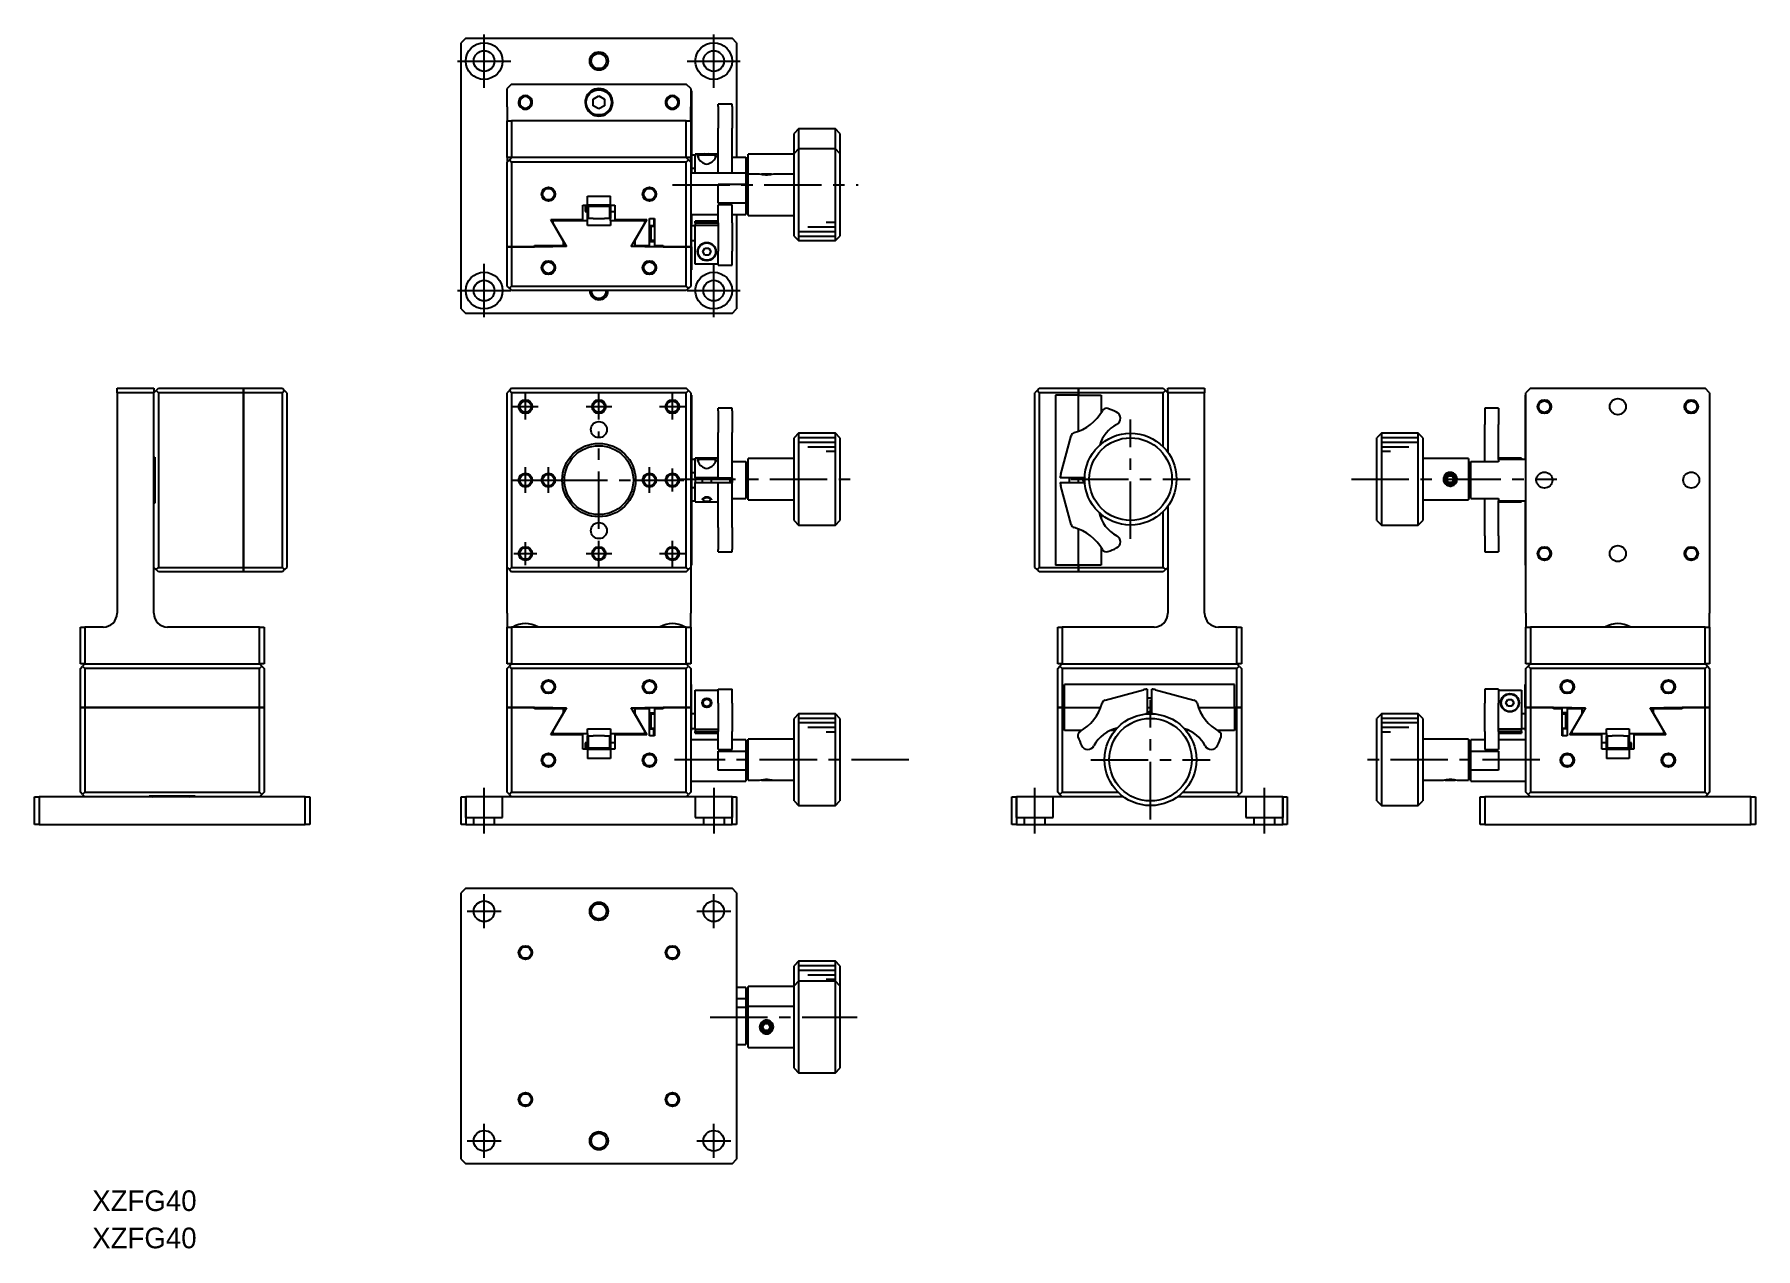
# Model space of a CAD drawing. Extents: x 18 to 393, y 10 to 274.
import ezdxf

# ---------------------------------------------------------------- set-up
doc = ezdxf.new("R2010")
doc.units = 0
doc.header["$LTSCALE"] = 10
doc.linetypes.add('CENTER', pattern=[2, 1.25, -0.25, 0.25, -0.25])
doc.linetypes.add('DASHED', pattern=[3.5, 2, -1.5])
doc.layers.get('0').update_dxf_attribs({"linetype": 'CONTINUOUS'})
doc.layers.add('CENTER', color=1, linetype='CENTER')
doc.styles.get("Standard").update_dxf_attribs({"font": 'FGP教科書体NT-M'})

msp = doc.modelspace()

# ---------------------------------------------------------------- texts
at = {"color": 7}
for p in [(30.899681, 17.842244), (30.899681, 9.723263)]:
    msp.add_text('XZFG40', height=4.5, dxfattribs=at).set_placement(p)

# ---------------------------------------------------------------- linework, layer by layer
at = {"color": 7, "linetype": 'CONTINUOUS'}
for p, q in [((112.252978, 273.310288), (111.252978, 272.310288)), ((111.252978, 214.310288), (111.252978, 272.310288)), ((112.252978, 273.310288), (170.252978, 273.310288)), ((171.252978, 272.310288), (170.252978, 273.310288)), ((171.252978, 272.310288), (171.252978, 247.310288)), ((122.252978, 263.310288), (121.252978, 262.310288)), ((122.252978, 263.310288), (160.252978, 263.310288)), ((161.252978, 262.310288), (160.252978, 263.310288)), ((121.252978, 258.310288), (121.252978, 262.310288)), ((140.002978, 260.031975), (141.252978, 260.753663)), ((140.002978, 258.5886), (140.002978, 260.031975)), ((141.252978, 260.753663), (142.502978, 260.031975)), ((142.502978, 260.031975), (142.502978, 258.5886)), ((161.252978, 262.310288), (161.252978, 258.310288)), ((161.252978, 261.810288), (161.402978, 261.810288)), ((161.402978, 261.810288), (161.402978, 243.910288)), ((167.252978, 258.433707), (167.252978, 258.946049)), ((170.252978, 258.946049), (167.252978, 258.946049)), ((170.252978, 258.433707), (170.252978, 258.946049)), ((121.252978, 258.310288), (121.252978, 255.310288)), ((121.252978, 247.310288), (121.252978, 255.310288)), ((121.252978, 255.310288), (122.252978, 255.310288)), ((122.252978, 255.310288), (122.252978, 247.310288)), ((160.252978, 255.310288), (122.252978, 255.310288)), ((141.252978, 257.866912), (140.002978, 258.5886)), ((142.502978, 258.5886), (141.252978, 257.866912)), ((160.252978, 247.310288), (160.252978, 255.310288)), ((160.252978, 255.310288), (161.252978, 255.310288)), ((161.252978, 255.310288), (161.252978, 258.310288)), ((161.252978, 255.310288), (161.252978, 247.310288)), ((167.252978, 258.433707), (167.252978, 253.657324)), ((170.252978, 258.433707), (170.252978, 253.657324)), ((167.252978, 252.950846), (167.252978, 253.657324)), ((167.252978, 244.604383), (167.252978, 252.950846)), ((170.252978, 252.950846), (170.252978, 253.657324)), ((170.252978, 244.604383), (170.252978, 252.950846)), ((184.752978, 253.52242), (183.752978, 252.52242)), ((183.752978, 248.198156), (183.752978, 252.52242)), ((184.752978, 253.52242), (184.752978, 249.198156)), ((192.752978, 253.52242), (184.752978, 253.52242)), ((192.752978, 249.198156), (192.752978, 253.52242)), ((193.752978, 252.52242), (192.752978, 253.52242)), ((193.752978, 252.52242), (193.752978, 248.198156)), ((162.252978, 247.810288), (161.402978, 247.810288)), ((162.252978, 243.910288), (162.252978, 248.060288)), ((164.74949, 248.060288), (162.252978, 248.060288)), ((162.752978, 247.618677), (162.819025, 247.820454)), ((162.764022, 247.514913), (162.752978, 247.618677)), ((162.792268, 247.412618), (162.764022, 247.514913)), ((162.819025, 247.820454), (162.89875, 247.892743)), ((166.652978, 247.810288), (162.852978, 247.810288)), ((162.852978, 247.810288), (162.852978, 247.270634)), ((162.89875, 247.892743), (163.013231, 247.950903)), ((167.252978, 248.060288), (164.74949, 248.060288)), ((166.409094, 247.978302), (166.529865, 247.935398)), ((166.529865, 247.935398), (166.626479, 247.878909)), ((166.626479, 247.878909), (166.681657, 247.826885)), ((166.652978, 247.269395), (166.652978, 247.810288)), ((166.681657, 247.826885), (166.752978, 247.61871)), ((166.734225, 247.481027), (166.701473, 247.37911)), ((166.752978, 247.61871), (166.734225, 247.481027)), ((173.752978, 243.698156), (173.752978, 248.02242)), ((183.752978, 248.02242), (173.752978, 248.02242)), ((184.752978, 249.198156), (183.752978, 248.198156)), ((183.752978, 230.198156), (183.752978, 248.198156)), ((183.752978, 243.698156), (183.752978, 248.198156)), ((184.752978, 249.198156), (184.752978, 229.198156)), ((184.752978, 249.198156), (184.752978, 243.52242)), ((192.752978, 249.198156), (184.752978, 249.198156)), ((192.752978, 229.198156), (192.752978, 249.198156)), ((192.752978, 233.52242), (192.752978, 249.198156)), ((193.752978, 248.198156), (192.752978, 249.198156)), ((193.752978, 248.198156), (193.752978, 230.198156)), ((193.752978, 248.198156), (193.752978, 230.198156)), ((122.252978, 247.310288), (121.252978, 247.310288)), ((121.252978, 247.310288), (121.252978, 246.310288)), ((121.252978, 246.310288), (121.752978, 246.810288)), ((121.252978, 227.810288), (121.252978, 246.310288)), ((121.752978, 246.810288), (122.252978, 247.310288)), ((121.752978, 246.810288), (122.252978, 246.310288)), ((123.752978, 247.310288), (122.252978, 247.310288)), ((122.252978, 246.310288), (122.252978, 227.810288)), ((160.252978, 246.310288), (122.252978, 246.310288)), ((126.752978, 247.310288), (123.752978, 247.310288)), ((155.752978, 247.310288), (126.752978, 247.310288)), ((158.752978, 247.310288), (155.752978, 247.310288)), ((160.252978, 247.310288), (158.752978, 247.310288)), ((160.252978, 247.310288), (160.752978, 246.810288)), ((161.252978, 247.310288), (160.252978, 247.310288)), ((160.252978, 246.310288), (160.752978, 246.810288)), ((160.252978, 227.810288), (160.252978, 246.310288)), ((160.752978, 246.810288), (161.252978, 246.310288)), ((161.252978, 246.310288), (161.252978, 247.310288)), ((161.252978, 246.310288), (161.252978, 227.810288)), ((173.252978, 243.910288), (161.252978, 243.910288)), ((162.252978, 244.931288), (161.402978, 244.931288)), ((167.252978, 243.910288), (167.252978, 244.604383)), ((173.252978, 247.310288), (170.252978, 247.310288)), ((170.252978, 243.910288), (170.252978, 244.604383)), ((173.252978, 247.310288), (173.252978, 243.910288)), ((173.752978, 247.12242), (173.252978, 247.12242)), ((173.252978, 243.910288), (173.252978, 241.47184)), ((173.752978, 239.198156), (173.752978, 243.698156)), ((173.752978, 242.798156), (173.752978, 243.698156)), ((176.253528, 243.698156), (173.752978, 243.698156)), ((176.253754, 243.698156), (176.253528, 243.698156)), ((176.502978, 243.698156), (176.837977, 243.616835)), ((176.752978, 243.698156), (176.667308, 243.655321)), ((178.752978, 243.698156), (176.752978, 243.698156)), ((178.66798, 243.616835), (179.002978, 243.698156)), ((178.838653, 243.655318), (178.752978, 243.698156)), ((183.752978, 243.698156), (179.252973, 243.698156)), ((167.252978, 241.47184), (173.252978, 241.47184)), ((167.252978, 237.348735), (167.252978, 241.47184)), ((173.752978, 242.798156), (173.252978, 242.798156)), ((173.252978, 241.47184), (173.252978, 237.348735)), ((176.837977, 243.616835), (177.079986, 243.573132)), ((178.000719, 243.448156), (177.505302, 243.448156)), ((178.425941, 243.573128), (178.66798, 243.616835)), ((184.752978, 243.52242), (184.752978, 233.52242)), ((137.752978, 233.810288), (137.752978, 236.910288)), ((137.752978, 236.910288), (138.752978, 236.910288)), ((138.252978, 236.910288), (138.252978, 235.548156)), ((138.752978, 236.910288), (138.752978, 238.910288)), ((138.752978, 238.910288), (143.752978, 238.910288)), ((143.752978, 236.910288), (138.752978, 236.910288)), ((138.752978, 236.610288), (138.902978, 236.610288)), ((138.752978, 234.010288), (138.752978, 236.610288)), ((141.231695, 236.610288), (138.902978, 236.610288)), ((138.902978, 236.610288), (138.902978, 234.010288)), ((143.602978, 236.610288), (141.231695, 236.610288)), ((143.602978, 236.610288), (143.752978, 236.610288)), ((143.602978, 234.010288), (143.602978, 236.610288)), ((143.752978, 236.910288), (143.752978, 238.910288)), ((143.752978, 236.910288), (144.752978, 236.910288)), ((143.752978, 236.610288), (143.752978, 234.010288)), ((144.752978, 236.910288), (144.752978, 233.810288)), ((173.252978, 237.348735), (167.252978, 237.348735)), ((167.252978, 236.140688), (167.252978, 236.974288)), ((170.252978, 236.974288), (167.252978, 236.974288)), ((170.252978, 236.140688), (170.252978, 236.974288)), ((173.252978, 237.348735), (173.252978, 234.910288)), ((173.752978, 234.698156), (173.752978, 239.198156)), ((130.788876, 233.810288), (137.752978, 233.810288)), ((133.552978, 229.022723), (130.788876, 233.810288)), ((131.252978, 233.510288), (131.252978, 233.00666)), ((138.752978, 233.510288), (131.252978, 233.510288)), ((131.252978, 233.00666), (134.19537, 227.910288)), ((138.252978, 235.548156), (138.752978, 235.548156)), ((138.752978, 233.510288), (138.752978, 234.010288)), ((140.019082, 234.010288), (138.752978, 234.010288)), ((138.752978, 232.510288), (138.752978, 233.510288)), ((143.752978, 232.510288), (138.752978, 232.510288)), ((140.019082, 234.010288), (141.231695, 234.010288)), ((141.231695, 234.010288), (142.486874, 234.010288)), ((143.752978, 234.010288), (142.486874, 234.010288)), ((143.752978, 235.548156), (144.752978, 235.548156)), ((143.752978, 233.510288), (143.752978, 234.010288)), ((143.752978, 233.510288), (143.752978, 232.510288)), ((151.252978, 233.510288), (143.752978, 233.510288)), ((144.752978, 233.810288), (151.717079, 233.810288)), ((148.310586, 227.910288), (151.252978, 233.00666)), ((151.717079, 233.810288), (149.052978, 229.195928)), ((151.252978, 233.00666), (151.252978, 233.510288)), ((152.252978, 234.010288), (153.352978, 234.010288)), ((152.252978, 228.110288), (152.252978, 234.010288)), ((152.252978, 232.510288), (153.252978, 232.510288)), ((153.252978, 234.010288), (153.252978, 232.510288)), ((153.252978, 232.310288), (153.252978, 232.510288)), ((153.352978, 234.010288), (153.352978, 232.810283)), ((153.352978, 232.810283), (153.352978, 232.310288)), ((161.252978, 234.910288), (167.252978, 234.910288)), ((161.252978, 232.810288), (161.402978, 232.810288)), ((161.402978, 234.910288), (161.402978, 232.810288)), ((161.402978, 227.810288), (161.402978, 232.810288)), ((162.252978, 232.431288), (161.402978, 232.431288)), ((162.252978, 233.076527), (162.252978, 233.410288)), ((167.252978, 233.410288), (162.252978, 233.410288)), ((162.252978, 233.076527), (162.252978, 232.533188)), ((162.252978, 233.076527), (167.252978, 233.076527)), ((162.252978, 232.533188), (167.252978, 232.533188)), ((162.252978, 224.086677), (162.252978, 232.533188)), ((167.252978, 234.24292), (167.252978, 236.140688)), ((167.252978, 233.040635), (167.252978, 234.24292)), ((167.252978, 233.040635), (167.252978, 226.921856)), ((170.252978, 234.24292), (170.252978, 236.140688)), ((170.252978, 234.910288), (173.252978, 234.910288)), ((170.252978, 233.040635), (170.252978, 234.24292)), ((170.252978, 233.040635), (170.252978, 226.921856)), ((171.252978, 234.910288), (171.252978, 214.310288)), ((173.252978, 235.598156), (173.752978, 235.598156)), ((173.752978, 234.698156), (183.752978, 234.698156)), ((183.752978, 234.52242), (183.752978, 234.698156)), ((133.552978, 228.110288), (133.552978, 229.022723)), ((149.052978, 229.195928), (149.052978, 228.110288)), ((152.302978, 232.060288), (152.252978, 232.010288)), ((152.252978, 229.610288), (152.302978, 229.560288)), ((152.252978, 229.010288), (153.252978, 229.010288)), ((152.552978, 232.310288), (152.302978, 232.060288)), ((152.302978, 229.560288), (152.552978, 229.310288)), ((152.552978, 232.310288), (152.552978, 229.310288)), ((153.352958, 232.310288), (152.552978, 232.310288)), ((152.552978, 229.310288), (153.352958, 229.310288)), ((153.252978, 229.310288), (153.252978, 229.010288)), ((153.352978, 232.310288), (153.352978, 229.310288)), ((153.352978, 229.310288), (153.352978, 228.810293)), ((153.352978, 228.810293), (153.352978, 228.110288)), ((161.402978, 229.189288), (162.252978, 229.189288)), ((183.752978, 230.198156), (184.752978, 229.198156)), ((184.752978, 229.198156), (192.752978, 229.198156)), ((192.752978, 229.198156), (193.752978, 230.198156)), ((121.252978, 219.310288), (121.252978, 227.810288)), ((121.252978, 227.810288), (122.252978, 227.810288)), ((122.252978, 227.810288), (121.252978, 227.810288)), ((122.252978, 227.810288), (122.252978, 219.310288)), ((127.252978, 227.810288), (122.252978, 227.810288)), ((122.252978, 227.810288), (127.252978, 227.810288)), ((127.252978, 228.110288), (133.552978, 228.110288)), ((127.252978, 227.810288), (127.252978, 228.110288)), ((131.252978, 227.810288), (127.252978, 227.810288)), ((131.252978, 227.910288), (131.252978, 227.810288)), ((134.19537, 227.910288), (131.252978, 227.910288)), ((151.252978, 227.910288), (148.310586, 227.910288)), ((149.052978, 228.110288), (152.252978, 228.110288)), ((151.252978, 227.810288), (151.252978, 227.910288)), ((155.252978, 227.810288), (151.252978, 227.810288)), ((153.352978, 228.110288), (155.252978, 228.110288)), ((155.252978, 228.110288), (155.252978, 227.810288)), ((160.252978, 227.810288), (155.252978, 227.810288)), ((155.252978, 227.810288), (160.252978, 227.810288)), ((160.252978, 219.310288), (160.252978, 227.810288)), ((160.252978, 227.810288), (161.252978, 227.810288)), ((161.252978, 227.810288), (160.252978, 227.810288)), ((161.252978, 227.810288), (161.402978, 227.810288)), ((161.402978, 227.810288), (161.252978, 227.810288)), ((161.252978, 227.810288), (161.252978, 219.310288)), ((161.402978, 227.810288), (161.402978, 222.810288)), ((163.886952, 226.810288), (164.319965, 227.560288)), ((164.319965, 226.060288), (163.886952, 226.810288)), ((164.319965, 227.560288), (165.18599, 227.560288)), ((165.18599, 226.060288), (164.319965, 226.060288)), ((165.18599, 227.560288), (165.619003, 226.810288)), ((165.619003, 226.810288), (165.18599, 226.060288)), ((167.252978, 226.217087), (167.252978, 226.921856)), ((167.252978, 223.980659), (167.252978, 226.217087)), ((170.252978, 226.217087), (170.252978, 226.921856)), ((170.252978, 223.980659), (170.252978, 226.217087)), ((161.252978, 222.810288), (161.402978, 222.810288)), ((167.252978, 224.086677), (162.252978, 224.086677)), ((167.252978, 223.83535), (167.252978, 223.980659)), ((167.252978, 223.83535), (170.252978, 223.83535)), ((170.252978, 223.83535), (170.252978, 223.980659)), ((121.752978, 218.810288), (121.252978, 219.310288)), ((122.252978, 219.310288), (121.752978, 218.810288)), ((122.252978, 218.310288), (121.752978, 218.810288)), ((122.252978, 219.310288), (160.252978, 219.310288)), ((160.252978, 218.310288), (122.252978, 218.310288)), ((160.752978, 218.810288), (160.252978, 219.310288)), ((160.752978, 218.810288), (160.252978, 218.310288)), ((161.252978, 219.310288), (160.752978, 218.810288)), ((111.252978, 214.310288), (112.252978, 213.310288)), ((170.252978, 213.310288), (171.252978, 214.310288)), ((170.252978, 213.310288), (112.252978, 213.310288)), ((36.315379, 196.034716), (36.315379, 197.034716)), ((36.315379, 197.034716), (44.315379, 197.034716)), ((36.315379, 196.034716), (36.315379, 148.034716)), ((44.315379, 196.034716), (36.315379, 196.034716)), ((44.315379, 197.034716), (44.315379, 196.034716)), ((44.815379, 196.534716), (44.315379, 196.034716)), ((44.315379, 194.534716), (44.315379, 196.034716)), ((44.815379, 196.534716), (45.315379, 197.034716)), ((45.315379, 196.034716), (44.815379, 196.534716)), ((45.315379, 197.034716), (63.815379, 197.034716)), ((63.815379, 196.034716), (45.315379, 196.034716)), ((45.315379, 196.034716), (45.315379, 158.034716)), ((63.815379, 197.034716), (72.315379, 197.034716)), ((63.815379, 196.034716), (63.815379, 197.034716)), ((63.815379, 197.034716), (63.815379, 196.034716)), ((72.315379, 196.034716), (63.815379, 196.034716)), ((63.815379, 196.034716), (63.815379, 158.034716)), ((63.815379, 158.034716), (63.815379, 196.034716)), ((72.315379, 197.034716), (72.815379, 196.534716)), ((72.815379, 196.534716), (72.315379, 196.034716)), ((72.315379, 158.034716), (72.315379, 196.034716)), ((73.315379, 196.034716), (72.815379, 196.534716)), ((73.315379, 196.034716), (73.315379, 158.034716)), ((121.752978, 196.534716), (121.252978, 196.034716)), ((121.252978, 158.034716), (121.252978, 196.034716)), ((122.252978, 197.034716), (121.752978, 196.534716)), ((122.252978, 196.034716), (121.752978, 196.534716)), ((122.252978, 197.034716), (160.252978, 197.034716)), ((160.252978, 196.034716), (122.252978, 196.034716)), ((122.252978, 196.034716), (122.252978, 158.034716)), ((160.752978, 196.534716), (160.252978, 197.034716)), ((160.752978, 196.534716), (160.252978, 196.034716)), ((160.252978, 158.034716), (160.252978, 196.034716)), ((161.252978, 196.034716), (160.752978, 196.534716)), ((161.252978, 196.034716), (161.252978, 158.034716)), ((161.252978, 195.534716), (161.402978, 195.534716)), ((161.402978, 195.534716), (161.402978, 158.534716)), ((236.671763, 196.534716), (236.171763, 196.034716)), ((236.171763, 158.034716), (236.171763, 196.034716)), ((236.671763, 196.534716), (237.171763, 197.034716)), ((237.171763, 196.034716), (236.671763, 196.534716)), ((237.171763, 197.034716), (245.671763, 197.034716)), ((245.671763, 196.034716), (237.171763, 196.034716)), ((237.171763, 196.034716), (237.171763, 158.034716)), ((240.671763, 195.534716), (240.671763, 158.534716)), ((245.671763, 195.534716), (240.671763, 195.534716)), ((245.671763, 197.034716), (245.671763, 196.034716)), ((245.671763, 196.034716), (245.671763, 197.034716)), ((245.671763, 197.034716), (264.171763, 197.034716)), ((245.671763, 195.544716), (245.671763, 196.034716)), ((264.171763, 196.034716), (245.671763, 196.034716)), ((245.671763, 196.034716), (245.671763, 195.544716)), ((245.671763, 192.044716), (245.671763, 195.534716)), ((245.671763, 195.534716), (250.671763, 195.534716)), ((245.671763, 192.044716), (245.671763, 195.534716)), ((250.671763, 195.534716), (250.671763, 191.766889)), ((264.171763, 197.034716), (264.671763, 196.534716)), ((264.671763, 196.534716), (264.171763, 196.034716)), ((264.171763, 184.276611), (264.171763, 196.034716)), ((265.171763, 196.034716), (264.671763, 196.534716)), ((265.171763, 196.034716), (265.171763, 197.034716)), ((265.171763, 197.034716), (273.171763, 197.034716)), ((265.171763, 196.034716), (265.171763, 194.534716)), ((273.171763, 196.034716), (265.171763, 196.034716)), ((273.171763, 197.034716), (273.171763, 196.034716)), ((273.171763, 148.034716), (273.171763, 196.034716)), ((343.015801, 195.534716), (343.015801, 181.534716)), ((343.165801, 195.534716), (343.015801, 195.534716)), ((344.165801, 197.034716), (343.165801, 196.034716)), ((343.165801, 148.034716), (343.165801, 196.034716)), ((344.165801, 197.034716), (382.165801, 197.034716)), ((383.165801, 196.034716), (382.165801, 197.034716)), ((383.165801, 196.034716), (383.165801, 148.034716)), ((44.315379, 191.534716), (44.315379, 194.534716)), ((44.315379, 162.534716), (44.315379, 191.534716)), ((167.252978, 192.158135), (167.252978, 192.670476)), ((170.252978, 192.670476), (167.252978, 192.670476)), ((167.252978, 192.158135), (167.252978, 187.381752)), ((170.252978, 192.158135), (170.252978, 192.670476)), ((170.252978, 192.158135), (170.252978, 187.381752)), ((245.671763, 192.034716), (245.671763, 192.044716)), ((245.671763, 192.034716), (245.671763, 192.044716)), ((245.671763, 192.024716), (245.671763, 192.034716)), ((245.671763, 192.024716), (245.671763, 192.034716)), ((245.671763, 191.134716), (245.671763, 192.024716)), ((245.671763, 191.144716), (245.671763, 192.024716)), ((265.171763, 194.534716), (265.171763, 191.534716)), ((265.171763, 191.534716), (265.171763, 183.094353)), ((334.165801, 192.670476), (334.165801, 192.614719)), ((337.165801, 192.670476), (334.165801, 192.670476)), ((334.165801, 192.614719), (334.165801, 191.816976)), ((334.165801, 191.816976), (334.165801, 189.147214)), ((337.165801, 192.670476), (337.165801, 192.614719)), ((337.165801, 192.614719), (337.165801, 191.816976)), ((337.165801, 191.816976), (337.165801, 189.147214)), ((245.671763, 191.134716), (245.671763, 191.144716)), ((245.671763, 191.044716), (245.671763, 191.134716)), ((245.671763, 191.124716), (245.671763, 191.134716)), ((245.671763, 191.034716), (245.671763, 191.124716)), ((245.671763, 191.034716), (245.671763, 191.044716)), ((245.671763, 191.024716), (245.671763, 191.034716)), ((245.671763, 190.244716), (245.671763, 191.034716)), ((245.671763, 190.234716), (245.671763, 191.024716)), ((245.671763, 190.234716), (245.671763, 190.244716)), ((245.671763, 190.044716), (245.671763, 190.234716)), ((245.671763, 190.224716), (245.671763, 190.234716)), ((245.671763, 190.034716), (245.671763, 190.224716)), ((245.671763, 190.034716), (245.671763, 190.044716)), ((245.671763, 190.024716), (245.671763, 190.034716)), ((245.671763, 189.344716), (245.671763, 190.034716)), ((245.671763, 189.334716), (245.671763, 190.024716)), ((245.671763, 189.334716), (245.671763, 189.344716)), ((245.671763, 189.044716), (245.671763, 189.334716)), ((245.671763, 189.324716), (245.671763, 189.334716)), ((245.671763, 189.034716), (245.671763, 189.324716)), ((245.671763, 189.034716), (245.671763, 189.044716)), ((245.671763, 189.024716), (245.671763, 189.034716)), ((245.671763, 188.444716), (245.671763, 189.034716)), ((245.671763, 188.434716), (245.671763, 189.024716)), ((245.671763, 188.434716), (245.671763, 188.444716)), ((245.671763, 188.044716), (245.671763, 188.434716)), ((245.671763, 188.424716), (245.671763, 188.434716)), ((245.671763, 188.034716), (245.671763, 188.424716)), ((245.671763, 188.034716), (245.671763, 188.044716)), ((245.671763, 188.024716), (245.671763, 188.034716)), ((245.671763, 187.667219), (245.671763, 188.034716)), ((245.671763, 187.667219), (245.671763, 188.024716)), ((334.165801, 181.034716), (334.165801, 189.147214)), ((337.165801, 181.534716), (337.165801, 189.147214)), ((167.252978, 186.675274), (167.252978, 187.381752)), ((167.252978, 178.328811), (167.252978, 186.675274)), ((170.252978, 186.675274), (170.252978, 187.381752)), ((170.252978, 178.328811), (170.252978, 186.675274)), ((184.752978, 187.246848), (183.752978, 186.246848)), ((183.752978, 177.246848), (183.752978, 186.246848)), ((184.752978, 187.246848), (184.752978, 177.246848)), ((192.752978, 187.246848), (184.752978, 187.246848)), ((192.752978, 167.246848), (192.752978, 187.246848)), ((193.752978, 186.246848), (192.752978, 187.246848)), ((193.752978, 186.246848), (193.752978, 168.246848)), ((241.842134, 178.328811), (244.078562, 186.675274)), ((250.671763, 185.573557), (250.671763, 184.940686)), ((311.665801, 187.246848), (310.665801, 186.246848)), ((310.665801, 177.246848), (310.665801, 186.246848)), ((311.665801, 187.246848), (311.665801, 177.246848)), ((319.665801, 187.246848), (311.665801, 187.246848)), ((319.665801, 167.246848), (319.665801, 187.246848)), ((320.665801, 186.246848), (319.665801, 187.246848)), ((320.665801, 186.246848), (320.665801, 168.246848)), ((44.315379, 182.034716), (44.515379, 182.034716)), ((44.515379, 182.034716), (44.515379, 172.034716)), ((162.252978, 181.534716), (161.402978, 181.534716)), ((162.252978, 177.534716), (162.252978, 181.784716)), ((164.74949, 181.784716), (162.252978, 181.784716)), ((162.752978, 181.343105), (162.819025, 181.544882)), ((162.764022, 181.239341), (162.752978, 181.343105)), ((162.792268, 181.137045), (162.764022, 181.239341)), ((162.819025, 181.544882), (162.89875, 181.617171)), ((166.652978, 181.534716), (162.852978, 181.534716)), ((162.852978, 181.534716), (162.852978, 180.995061)), ((162.89875, 181.617171), (163.013231, 181.675331)), ((167.252978, 181.784716), (164.74949, 181.784716)), ((166.409094, 181.70273), (166.529865, 181.659826)), ((166.529865, 181.659826), (166.626479, 181.603337)), ((166.626479, 181.603337), (166.681657, 181.551313)), ((166.652978, 180.993823), (166.652978, 181.534716)), ((166.681657, 181.551313), (166.752978, 181.343138)), ((166.734225, 181.205455), (166.701473, 181.103538)), ((166.752978, 181.343138), (166.734225, 181.205455)), ((173.252978, 181.034716), (170.252978, 181.034716)), ((173.252978, 181.034716), (173.252978, 173.034716)), ((173.752978, 180.846848), (173.252978, 180.846848)), ((173.752978, 172.746848), (173.752978, 181.746848)), ((183.752978, 181.746848), (173.752978, 181.746848)), ((330.665801, 181.746848), (320.665801, 181.746848)), ((330.665801, 181.746848), (330.665801, 172.746848)), ((331.165801, 180.846848), (330.665801, 180.846848)), ((331.165801, 173.034716), (331.165801, 181.034716)), ((337.165801, 181.034716), (331.165801, 181.034716)), ((339.669197, 181.784716), (337.165801, 181.784716)), ((337.165801, 181.534716), (337.165801, 181.034716)), ((343.165801, 181.534716), (337.165801, 181.534716)), ((342.165801, 181.784716), (339.669197, 181.784716)), ((342.165801, 181.784716), (342.165801, 181.534716)), ((162.252978, 178.655716), (161.402978, 178.655716)), ((167.252978, 177.534716), (162.252978, 177.534716)), ((162.252978, 177.534716), (162.252978, 176.534716)), ((162.252978, 172.284716), (162.252978, 176.534716)), ((162.252978, 176.534716), (167.252978, 176.534716)), ((163.752978, 177.534716), (163.752978, 176.534716)), ((165.752978, 176.534735), (165.752978, 177.534716)), ((167.252978, 177.534716), (167.252978, 178.328811)), ((167.252978, 177.534716), (170.252978, 177.534716)), ((167.252978, 175.74062), (167.252978, 176.534716)), ((167.252978, 176.534716), (170.252978, 176.534716)), ((169.849851, 176.534716), (169.849851, 177.534716)), ((170.252978, 177.534716), (170.252978, 178.328811)), ((170.252978, 177.534716), (170.252978, 177.034716)), ((170.252978, 177.034716), (170.252978, 176.534716)), ((170.252978, 175.74062), (170.252978, 176.534716)), ((183.752978, 168.246848), (183.752978, 177.246848)), ((184.752978, 177.246848), (184.752978, 167.246848)), ((246.994712, 177.534716), (241.696826, 177.534716)), ((241.696826, 176.534716), (246.994712, 176.534716)), ((243.671763, 177.534716), (243.671763, 176.534735)), ((245.671763, 176.534735), (245.671763, 177.534716)), ((310.665801, 168.246848), (310.665801, 177.246848)), ((311.665801, 177.246848), (311.665801, 167.246848)), ((325.41584, 177.25672), (325.422548, 177.117148)), ((325.422548, 177.117148), (325.43803, 177.01216)), ((325.799811, 177.254691), (326.239598, 178.000738)), ((326.239598, 178.000738), (325.799811, 177.254691)), ((326.226013, 176.5008), (325.799811, 177.254691)), ((325.799811, 177.254691), (326.226013, 176.5008)), ((327.092003, 176.492957), (326.226013, 176.5008)), ((326.239598, 178.000738), (327.105588, 177.992895)), ((327.531791, 177.239004), (327.092003, 176.492957)), ((327.105588, 177.992895), (327.531791, 177.239004)), ((327.862367, 176.885283), (327.897277, 177.032471)), ((327.897277, 177.032471), (327.912334, 177.15381)), ((327.912334, 177.15381), (327.914437, 177.188466)), ((327.915801, 177.246848), (327.913365, 177.324838)), ((327.914437, 177.188466), (327.915801, 177.246848)), ((161.402978, 175.413716), (162.252978, 175.413716)), ((161.402978, 172.534716), (162.252978, 172.534716)), ((163.752983, 172.72632), (163.783414, 172.848612)), ((163.783414, 172.848612), (163.841401, 172.942137)), ((163.841401, 172.942137), (163.92469, 173.033786)), ((163.92469, 173.033786), (164.027546, 173.118634)), ((163.980876, 172.82983), (163.952978, 172.726304)), ((163.952978, 172.726304), (163.991605, 172.620773)), ((164.038937, 172.912885), (163.980876, 172.82983)), ((163.991605, 172.620773), (164.071443, 172.55557)), ((164.126671, 172.994429), (164.038937, 172.912885)), ((164.071443, 172.55557), (164.169927, 172.512225)), ((164.211334, 173.052139), (164.126671, 172.994429)), ((165.057737, 173.15441), (164.93358, 173.182703)), ((165.157667, 173.119848), (165.057737, 173.15441)), ((165.254538, 173.074721), (165.157667, 173.119848)), ((165.367257, 173.003604), (165.254538, 173.074721)), ((165.348815, 172.516702), (165.454554, 172.567946)), ((165.462135, 172.918342), (165.367257, 173.003604)), ((165.423588, 173.155925), (165.533491, 173.076027)), ((165.454554, 172.567946), (165.534096, 172.650249)), ((165.524245, 172.831384), (165.462135, 172.918342)), ((165.552978, 172.726294), (165.524245, 172.831384)), ((165.533491, 173.076027), (165.622404, 172.992166)), ((165.534096, 172.650249), (165.552978, 172.726294)), ((165.622404, 172.992166), (165.689222, 172.907473)), ((165.689222, 172.907473), (165.742228, 172.797223)), ((165.742228, 172.797223), (165.752973, 172.726294)), ((167.252978, 167.394157), (167.252978, 175.74062)), ((170.252978, 167.394157), (170.252978, 175.74062)), ((170.252978, 173.034716), (173.252978, 173.034716)), ((173.252978, 173.646848), (173.752978, 173.646848)), ((173.752978, 172.746848), (183.752978, 172.746848)), ((244.078562, 167.394157), (241.842134, 175.74062)), ((320.665801, 172.746848), (330.665801, 172.746848)), ((330.665801, 173.646848), (331.165801, 173.646848)), ((331.165801, 173.034716), (337.165801, 173.034716)), ((334.165801, 164.922217), (334.165801, 173.034716)), ((337.165801, 173.034716), (337.165801, 172.534716)), ((337.165801, 164.922217), (337.165801, 172.534716)), ((337.165801, 172.534716), (343.165801, 172.534716)), ((342.165801, 172.534716), (342.165801, 172.284716)), ((343.015801, 172.534716), (343.015801, 158.534716)), ((44.515379, 172.034716), (44.315379, 172.034716)), ((162.252978, 172.284716), (167.252978, 172.284716)), ((250.671763, 169.55301), (250.671763, 168.495874)), ((264.171763, 158.034716), (264.171763, 170.217084)), ((265.171763, 171.399343), (265.171763, 162.534716)), ((337.165801, 172.284716), (342.165801, 172.284716)), ((167.252978, 166.687679), (167.252978, 167.394157)), ((167.252978, 166.687679), (167.252978, 161.911297)), ((170.252978, 166.687679), (170.252978, 167.394157)), ((170.252978, 166.687679), (170.252978, 161.911297)), ((183.752978, 168.246848), (184.752978, 167.246848)), ((184.752978, 167.246848), (192.752978, 167.246848)), ((192.752978, 167.246848), (193.752978, 168.246848)), ((245.671763, 166.044716), (245.671763, 166.402213)), ((245.671763, 166.034716), (245.671763, 166.402213)), ((245.671763, 166.034716), (245.671763, 166.044716)), ((245.671763, 166.024716), (245.671763, 166.034716)), ((245.671763, 165.644716), (245.671763, 166.034716)), ((245.671763, 165.634716), (245.671763, 166.024716)), ((245.671763, 165.634716), (245.671763, 165.644716)), ((245.671763, 165.044716), (245.671763, 165.634716)), ((245.671763, 165.624716), (245.671763, 165.634716)), ((245.671763, 165.034716), (245.671763, 165.624716)), ((245.671763, 165.034716), (245.671763, 165.044716)), ((245.671763, 165.024716), (245.671763, 165.034716)), ((245.671763, 164.744716), (245.671763, 165.034716)), ((245.671763, 164.734716), (245.671763, 165.024716)), ((310.665801, 168.246848), (311.665801, 167.246848)), ((311.665801, 167.246848), (319.665801, 167.246848)), ((319.665801, 167.246848), (320.665801, 168.246848)), ((44.315379, 159.534716), (44.315379, 162.534716)), ((167.252978, 161.398955), (167.252978, 161.911297)), ((167.252978, 161.398955), (170.252978, 161.398955)), ((170.252978, 161.398955), (170.252978, 161.911297)), ((245.671763, 164.734716), (245.671763, 164.744716)), ((245.671763, 164.044716), (245.671763, 164.734716)), ((245.671763, 164.724716), (245.671763, 164.734716)), ((245.671763, 164.034716), (245.671763, 164.724716)), ((245.671763, 164.034716), (245.671763, 164.044716)), ((245.671763, 164.024716), (245.671763, 164.034716)), ((245.671763, 163.844716), (245.671763, 164.034716)), ((245.671763, 163.834716), (245.671763, 164.024716)), ((245.671763, 163.834716), (245.671763, 163.844716)), ((245.671763, 163.044716), (245.671763, 163.834716)), ((245.671763, 163.824716), (245.671763, 163.834716)), ((245.671763, 163.034716), (245.671763, 163.824716)), ((245.671763, 163.034716), (245.671763, 163.044716)), ((245.671763, 163.024716), (245.671763, 163.034716)), ((245.671763, 162.944716), (245.671763, 163.034716)), ((245.671763, 162.934716), (245.671763, 163.024716)), ((245.671763, 162.934716), (245.671763, 162.944716)), ((245.671763, 162.044716), (245.671763, 162.934716)), ((245.671763, 162.924716), (245.671763, 162.934716)), ((245.671763, 162.044716), (245.671763, 162.924716)), ((245.671763, 162.034716), (245.671763, 162.044716)), ((245.671763, 162.034716), (245.671763, 162.044716)), ((245.671763, 162.024716), (245.671763, 162.034716)), ((245.671763, 162.024716), (245.671763, 162.034716)), ((245.671763, 158.534716), (245.671763, 162.024716)), ((245.671763, 158.534716), (245.671763, 162.024716)), ((250.671763, 162.302542), (250.671763, 158.534716)), ((265.171763, 162.534716), (265.171763, 159.534716)), ((334.165801, 164.922217), (334.165801, 162.252455)), ((334.165801, 162.252455), (334.165801, 161.454712)), ((334.165801, 161.454712), (334.165801, 161.398955)), ((334.165801, 161.398955), (337.165801, 161.398955)), ((337.165801, 164.922217), (337.165801, 162.252455)), ((337.165801, 162.252455), (337.165801, 161.454712)), ((337.165801, 161.454712), (337.165801, 161.398955)), ((44.315379, 148.034716), (44.315379, 159.534716)), ((44.815379, 157.534716), (44.315379, 158.034716)), ((44.815379, 157.534716), (45.315379, 158.034716)), ((45.315379, 157.034716), (44.815379, 157.534716)), ((45.315379, 158.034716), (63.815379, 158.034716)), ((63.815379, 157.034716), (63.815379, 158.034716)), ((63.815379, 158.034716), (72.315379, 158.034716)), ((63.815379, 158.034716), (63.815379, 157.034716)), ((72.315379, 158.034716), (72.815379, 157.534716)), ((72.815379, 157.534716), (72.315379, 157.034716)), ((73.315379, 158.034716), (72.815379, 157.534716)), ((121.252978, 158.034716), (121.752978, 157.534716)), ((121.252978, 148.034716), (121.252978, 158.034716)), ((122.252978, 158.034716), (121.752978, 157.534716)), ((121.752978, 157.534716), (122.252978, 157.034716)), ((122.252978, 158.034716), (160.252978, 158.034716)), ((160.752978, 157.534716), (160.252978, 158.034716)), ((160.252978, 157.034716), (160.752978, 157.534716)), ((160.752978, 157.534716), (161.252978, 158.034716)), ((161.402978, 158.534716), (161.252978, 158.534716)), ((161.252978, 158.034716), (161.252978, 148.034716)), ((236.671763, 157.534716), (236.171763, 158.034716)), ((236.671763, 157.534716), (237.171763, 158.034716)), ((237.171763, 157.034716), (236.671763, 157.534716)), ((237.171763, 158.034716), (245.671763, 158.034716)), ((245.671763, 158.534716), (240.671763, 158.534716)), ((250.671763, 158.534716), (245.671763, 158.534716)), ((245.671763, 158.034716), (245.671763, 158.524716)), ((245.671763, 158.524716), (245.671763, 158.034716)), ((245.671763, 158.034716), (245.671763, 157.034716)), ((245.671763, 157.034716), (245.671763, 158.034716)), ((245.671763, 158.034716), (264.171763, 158.034716)), ((264.171763, 158.034716), (264.671763, 157.534716)), ((264.671763, 157.534716), (264.171763, 157.034716)), ((265.171763, 158.034716), (264.671763, 157.534716)), ((265.171763, 159.534716), (265.171763, 148.034716)), ((343.165801, 158.534716), (343.015801, 158.534716)), ((63.815379, 157.034716), (45.315379, 157.034716)), ((72.315379, 157.034716), (63.815379, 157.034716)), ((160.252978, 157.034716), (122.252978, 157.034716)), ((245.671763, 157.034716), (237.171763, 157.034716)), ((264.171763, 157.034716), (245.671763, 157.034716)), ((121.252978, 148.034716), (121.252978, 145.034716)), ((161.252978, 145.034716), (161.252978, 148.034716)), ((343.165801, 148.034716), (343.165801, 145.034716)), ((383.165801, 145.034716), (383.165801, 148.034716)), ((28.315379, 137.034716), (28.315379, 145.034716)), ((28.315379, 145.034716), (29.315379, 145.034716)), ((29.315379, 145.034716), (29.315379, 137.034716)), ((33.315379, 145.034716), (29.315379, 145.034716)), ((67.315379, 145.034716), (47.315379, 145.034716)), ((67.315379, 137.034716), (67.315379, 145.034716)), ((67.315379, 145.034716), (68.315379, 145.034716)), ((68.315379, 145.034716), (68.315379, 137.034716)), ((121.252978, 137.034716), (121.252978, 145.034716)), ((121.252978, 145.034716), (122.252978, 145.034716)), ((122.252978, 145.034716), (122.252978, 137.034716)), ((160.252978, 145.034716), (122.252978, 145.034716)), ((122.510408, 145.04256), (122.424551, 145.034716)), ((128.081405, 145.034716), (127.954613, 145.050195)), ((154.458229, 145.036086), (154.424551, 145.034716)), ((154.587783, 145.058551), (154.458229, 145.036086)), ((160.081405, 145.034716), (159.929178, 145.05606)), ((160.252978, 137.034716), (160.252978, 145.034716)), ((160.252978, 145.034716), (161.252978, 145.034716)), ((161.252978, 145.034716), (161.252978, 137.034716)), ((241.171763, 137.034716), (241.171763, 145.034716)), ((241.171763, 145.034716), (242.171763, 145.034716)), ((242.171763, 145.034716), (242.171763, 137.034716)), ((262.171763, 145.034716), (242.171763, 145.034716)), ((280.171763, 145.034716), (276.171763, 145.034716)), ((280.171763, 137.034716), (280.171763, 145.034716)), ((280.171763, 145.034716), (281.171763, 145.034716)), ((281.171763, 145.034716), (281.171763, 137.034716)), ((343.165801, 137.034716), (343.165801, 145.034716)), ((343.165801, 145.034716), (344.165801, 145.034716)), ((344.165801, 145.034716), (344.165801, 137.034716)), ((382.165801, 145.034716), (344.165801, 145.034716)), ((360.389084, 145.037787), (360.337374, 145.034716)), ((360.494391, 145.057023), (360.389084, 145.037787)), ((365.994228, 145.034716), (365.866087, 145.050482)), ((382.165801, 137.034716), (382.165801, 145.034716)), ((382.165801, 145.034716), (383.165801, 145.034716)), ((383.165801, 145.034716), (383.165801, 137.034716)), ((29.315379, 137.034716), (28.315379, 137.034716)), ((28.315379, 136.034716), (28.815379, 136.534716)), ((28.315379, 127.534716), (28.315379, 136.034716)), ((29.315379, 137.034716), (28.815379, 136.534716)), ((28.815379, 136.534716), (29.315379, 136.034716)), ((29.315379, 137.034716), (67.315379, 137.034716)), ((67.315379, 136.034716), (29.315379, 136.034716)), ((29.315379, 136.034716), (29.315379, 127.534716)), ((68.315379, 137.034716), (67.315379, 137.034716)), ((67.315379, 137.034716), (67.815379, 136.534716)), ((67.315379, 136.034716), (67.815379, 136.534716)), ((67.315379, 127.534716), (67.315379, 136.034716)), ((67.815379, 136.534716), (68.315379, 136.034716)), ((68.315379, 136.034716), (68.315379, 127.534716)), ((122.252978, 137.034716), (121.252978, 137.034716)), ((121.252978, 136.034716), (121.752978, 136.534716)), ((121.252978, 127.534716), (121.252978, 136.034716)), ((122.252978, 137.034716), (121.752978, 136.534716)), ((121.752978, 136.534716), (122.252978, 136.034716)), ((122.252978, 137.034716), (160.252978, 137.034716)), ((160.252978, 136.034716), (122.252978, 136.034716)), ((122.252978, 136.034716), (122.252978, 127.534716)), ((161.252978, 137.034716), (160.252978, 137.034716)), ((160.752978, 136.534716), (160.252978, 137.034716)), ((160.252978, 136.034716), (160.752978, 136.534716)), ((160.252978, 127.534716), (160.252978, 136.034716)), ((160.752978, 136.534716), (161.252978, 136.034716)), ((161.252978, 136.034716), (161.252978, 127.534716)), ((242.171763, 137.034716), (241.171763, 137.034716)), ((241.171763, 136.034716), (241.671763, 136.534716)), ((241.171763, 127.534716), (241.171763, 136.034716)), ((241.671763, 136.534716), (242.171763, 137.034716)), ((241.671763, 136.534716), (242.171763, 136.034716)), ((242.171763, 137.034716), (280.171763, 137.034716)), ((242.171763, 136.034716), (242.171763, 127.534716)), ((280.171763, 136.034716), (242.171763, 136.034716)), ((281.171763, 137.034716), (280.171763, 137.034716)), ((280.671763, 136.534716), (280.171763, 137.034716)), ((280.171763, 136.034716), (280.671763, 136.534716)), ((280.171763, 127.534716), (280.171763, 136.034716)), ((280.671763, 136.534716), (281.171763, 136.034716)), ((281.171763, 136.034716), (281.171763, 127.534716)), ((344.165801, 137.034716), (343.165801, 137.034716)), ((343.165801, 136.034716), (343.665801, 136.534716)), ((343.165801, 127.534716), (343.165801, 136.034716)), ((343.665801, 136.534716), (344.165801, 137.034716)), ((343.665801, 136.534716), (344.165801, 136.034716)), ((344.165801, 137.034716), (382.165801, 137.034716)), ((382.165801, 136.034716), (344.165801, 136.034716)), ((344.165801, 136.034716), (344.165801, 127.534716)), ((383.165801, 137.034716), (382.165801, 137.034716)), ((382.165801, 137.034716), (382.665801, 136.534716)), ((382.165801, 136.034716), (382.665801, 136.534716)), ((382.165801, 127.534716), (382.165801, 136.034716)), ((382.665801, 136.534716), (383.165801, 136.034716)), ((383.165801, 136.034716), (383.165801, 127.534716)), ((161.402978, 132.534716), (161.252978, 132.534716)), ((161.402978, 127.534716), (161.402978, 132.534716)), ((162.252978, 131.258326), (167.252978, 131.258326)), ((162.252978, 122.811815), (162.252978, 131.258326)), ((167.252978, 131.509653), (170.252978, 131.509653)), ((167.252978, 131.364345), (167.252978, 131.509653)), ((167.252978, 129.127917), (167.252978, 131.364345)), ((170.252978, 131.364345), (170.252978, 131.509653)), ((170.252978, 129.127917), (170.252978, 131.364345)), ((242.671763, 127.534716), (242.671763, 132.534716)), ((279.671763, 132.534716), (242.671763, 132.534716)), ((251.531205, 129.127917), (259.877668, 131.364345)), ((260.671763, 131.509653), (260.671763, 126.211767)), ((261.671763, 126.211767), (261.671763, 131.509653)), ((262.465859, 131.364345), (270.812322, 129.127917)), ((279.671763, 127.534716), (279.671763, 132.534716)), ((337.165801, 131.509653), (334.165801, 131.509653)), ((334.165801, 131.509653), (334.165801, 131.364345)), ((334.165801, 131.364345), (334.165801, 129.127917)), ((337.165801, 131.509653), (337.165801, 131.364345)), ((337.165801, 131.364345), (337.165801, 129.127917)), ((337.165801, 131.258326), (342.165801, 131.258326)), ((342.165801, 131.258326), (342.165801, 122.811815)), ((343.165801, 132.534716), (343.015801, 132.534716)), ((343.015801, 127.534716), (343.015801, 132.534716)), ((29.315379, 127.534716), (28.315379, 127.534716)), ((28.315379, 109.034716), (28.315379, 127.534716)), ((28.315379, 127.534716), (29.315379, 127.534716)), ((29.315379, 127.534716), (67.315379, 127.534716)), ((67.315379, 127.534716), (29.315379, 127.534716)), ((29.315379, 127.534716), (29.315379, 109.034716)), ((68.315379, 127.534716), (67.315379, 127.534716)), ((67.315379, 109.034716), (67.315379, 127.534716)), ((67.315379, 127.534716), (68.315379, 127.534716)), ((68.315379, 127.534716), (68.315379, 109.034716)), ((122.252978, 127.534716), (121.252978, 127.534716)), ((121.252978, 109.034716), (121.252978, 127.534716)), ((121.252978, 127.534716), (122.252978, 127.534716)), ((122.252978, 127.534716), (127.252978, 127.534716)), ((122.252978, 127.534716), (122.252978, 109.034716)), ((127.252978, 127.534716), (122.252978, 127.534716)), ((127.252978, 127.534716), (131.252978, 127.534716)), ((127.252978, 127.234716), (127.252978, 127.534716)), ((131.252978, 127.534716), (131.252978, 127.434716)), ((151.252978, 127.434716), (151.252978, 127.534716)), ((151.252978, 127.534716), (155.252978, 127.534716)), ((155.252978, 127.534716), (160.252978, 127.534716)), ((155.252978, 127.534716), (155.252978, 127.234716)), ((160.252978, 127.534716), (155.252978, 127.534716)), ((161.252978, 127.534716), (160.252978, 127.534716)), ((160.252978, 109.034716), (160.252978, 127.534716)), ((160.252978, 127.534716), (161.252978, 127.534716)), ((161.252978, 127.534716), (161.402978, 127.534716)), ((161.252978, 127.534716), (161.402978, 127.534716)), ((161.252978, 127.534716), (161.252978, 109.034716)), ((161.402978, 122.534716), (161.402978, 127.534716)), ((167.252978, 128.423148), (167.252978, 129.127917)), ((167.252978, 128.423148), (167.252978, 122.304369)), ((170.252978, 128.423148), (170.252978, 129.127917)), ((170.252978, 128.423148), (170.252978, 122.304369)), ((242.171763, 127.534716), (241.171763, 127.534716)), ((241.171763, 109.034716), (241.171763, 127.534716)), ((241.171763, 127.534716), (242.171763, 127.534716)), ((242.171763, 127.534716), (242.661763, 127.534716)), ((242.661763, 127.534716), (242.171763, 127.534716)), ((242.171763, 127.534716), (242.171763, 109.034716)), ((242.671763, 122.534716), (242.671763, 127.534716)), ((242.671763, 127.534716), (246.161763, 127.534716)), ((242.671763, 127.534716), (246.161763, 127.534716)), ((246.161763, 127.534716), (246.171763, 127.534716)), ((246.161763, 127.534716), (246.171763, 127.534716)), ((246.171763, 127.534716), (246.181763, 127.534716)), ((246.171763, 127.534716), (246.181763, 127.534716)), ((246.181763, 127.534716), (247.071763, 127.534716)), ((246.181763, 127.534716), (247.061763, 127.534716)), ((247.061763, 127.534716), (247.071763, 127.534716)), ((247.071763, 127.534716), (247.161763, 127.534716)), ((247.071763, 127.534716), (247.081763, 127.534716)), ((247.081763, 127.534716), (247.171763, 127.534716)), ((247.161763, 127.534716), (247.171763, 127.534716)), ((247.171763, 127.534716), (247.181763, 127.534716)), ((247.171763, 127.534716), (247.961763, 127.534716)), ((247.181763, 127.534716), (247.971763, 127.534716)), ((247.961763, 127.534716), (247.971763, 127.534716)), ((247.971763, 127.534716), (248.161763, 127.534716)), ((247.971763, 127.534716), (247.981763, 127.534716)), ((247.981763, 127.534716), (248.171763, 127.534716)), ((248.161763, 127.534716), (248.171763, 127.534716)), ((248.171763, 127.534716), (248.181763, 127.534716)), ((248.171763, 127.534716), (248.861763, 127.534716)), ((248.181763, 127.534716), (248.871763, 127.534716)), ((248.861763, 127.534716), (248.871763, 127.534716)), ((248.871763, 127.534716), (249.161763, 127.534716)), ((248.871763, 127.534716), (248.881763, 127.534716)), ((248.881763, 127.534716), (249.171763, 127.534716)), ((249.161763, 127.534716), (249.171763, 127.534716)), ((249.171763, 127.534716), (249.181763, 127.534716)), ((249.171763, 127.534716), (249.761763, 127.534716)), ((249.181763, 127.534716), (249.771763, 127.534716)), ((249.761763, 127.534716), (249.771763, 127.534716)), ((249.771763, 127.534716), (250.161763, 127.534716)), ((249.771763, 127.534716), (249.781763, 127.534716)), ((249.781763, 127.534716), (250.171763, 127.534716)), ((250.161763, 127.534716), (250.171763, 127.534716)), ((250.171763, 127.534716), (250.181763, 127.534716)), ((250.171763, 127.534716), (250.53926, 127.534716)), ((250.181763, 127.534716), (250.53926, 127.534716)), ((261.671763, 129.534716), (260.671783, 129.534716)), ((260.671783, 127.534716), (261.671763, 127.534716)), ((271.804266, 127.534716), (272.161763, 127.534716)), ((271.804266, 127.534716), (272.171763, 127.534716)), ((272.161763, 127.534716), (272.171763, 127.534716)), ((272.171763, 127.534716), (272.181763, 127.534716)), ((272.171763, 127.534716), (272.561763, 127.534716)), ((272.181763, 127.534716), (272.571763, 127.534716)), ((272.561763, 127.534716), (272.571763, 127.534716)), ((272.571763, 127.534716), (273.161763, 127.534716)), ((272.571763, 127.534716), (272.581763, 127.534716)), ((272.581763, 127.534716), (273.171763, 127.534716)), ((273.161763, 127.534716), (273.171763, 127.534716)), ((273.171763, 127.534716), (273.181763, 127.534716)), ((273.171763, 127.534716), (273.461763, 127.534716)), ((273.181763, 127.534716), (273.471763, 127.534716)), ((273.461763, 127.534716), (273.471763, 127.534716)), ((273.471763, 127.534716), (274.161763, 127.534716)), ((273.471763, 127.534716), (273.481763, 127.534716)), ((273.481763, 127.534716), (274.171763, 127.534716)), ((274.161763, 127.534716), (274.171763, 127.534716)), ((274.171763, 127.534716), (274.181763, 127.534716)), ((274.171763, 127.534716), (274.361763, 127.534716)), ((274.181763, 127.534716), (274.371763, 127.534716)), ((274.361763, 127.534716), (274.371763, 127.534716)), ((274.371763, 127.534716), (275.161763, 127.534716)), ((274.371763, 127.534716), (274.381763, 127.534716)), ((274.381763, 127.534716), (275.171763, 127.534716)), ((275.161763, 127.534716), (275.171763, 127.534716)), ((275.171763, 127.534716), (275.181763, 127.534716)), ((275.171763, 127.534716), (275.261763, 127.534716)), ((275.181763, 127.534716), (275.271763, 127.534716)), ((275.261763, 127.534716), (275.271763, 127.534716)), ((275.271763, 127.534716), (276.161763, 127.534716)), ((275.271763, 127.534716), (275.281763, 127.534716)), ((275.281763, 127.534716), (276.161763, 127.534716)), ((276.161763, 127.534716), (276.171763, 127.534716)), ((276.161763, 127.534716), (276.171763, 127.534716)), ((276.171763, 127.534716), (276.181763, 127.534716)), ((276.171763, 127.534716), (276.181763, 127.534716)), ((276.181763, 127.534716), (279.671763, 127.534716)), ((276.181763, 127.534716), (279.671763, 127.534716)), ((279.671763, 127.534716), (279.671763, 122.534716)), ((279.681763, 127.534716), (280.171763, 127.534716)), ((280.171763, 127.534716), (279.681763, 127.534716)), ((281.171763, 127.534716), (280.171763, 127.534716)), ((280.171763, 109.034716), (280.171763, 127.534716)), ((280.171763, 127.534716), (281.171763, 127.534716)), ((281.171763, 127.534716), (281.171763, 109.034716)), ((334.165801, 129.127917), (334.165801, 128.423148)), ((334.165801, 122.304369), (334.165801, 128.423148)), ((337.165801, 129.127917), (337.165801, 128.423148)), ((337.165801, 122.304369), (337.165801, 128.423148)), ((338.799775, 128.534716), (339.232788, 129.284716)), ((339.232788, 127.784716), (338.799775, 128.534716)), ((339.232788, 129.284716), (340.098814, 129.284716)), ((340.098814, 127.784716), (339.232788, 127.784716)), ((340.098814, 129.284716), (340.531826, 128.534716)), ((340.531826, 128.534716), (340.098814, 127.784716)), ((343.015801, 127.534716), (343.015801, 122.534716)), ((343.165801, 127.534716), (343.015801, 127.534716)), ((343.015801, 127.534716), (343.165801, 127.534716)), ((344.165801, 127.534716), (343.165801, 127.534716)), ((343.165801, 109.034716), (343.165801, 127.534716)), ((343.165801, 127.534716), (344.165801, 127.534716)), ((344.165801, 127.534716), (349.165801, 127.534716)), ((344.165801, 127.534716), (344.165801, 109.034716)), ((349.165801, 127.534716), (344.165801, 127.534716)), ((349.165801, 127.534716), (353.165801, 127.534716)), ((349.165801, 127.234716), (349.165801, 127.534716)), ((353.165801, 127.534716), (353.165801, 127.434716)), ((373.165801, 127.434716), (373.165801, 127.534716)), ((373.165801, 127.534716), (377.165801, 127.534716)), ((377.165801, 127.534716), (382.165801, 127.534716)), ((377.165801, 127.534716), (377.165801, 127.234716)), ((382.165801, 127.534716), (377.165801, 127.534716)), ((383.165801, 127.534716), (382.165801, 127.534716)), ((382.165801, 109.034716), (382.165801, 127.534716)), ((382.165801, 127.534716), (383.165801, 127.534716)), ((383.165801, 127.534716), (383.165801, 109.034716)), ((133.552978, 127.234716), (127.252978, 127.234716)), ((130.788876, 121.534716), (133.552978, 126.32228)), ((134.19537, 127.434716), (131.252978, 122.338343)), ((131.252978, 127.434716), (134.19537, 127.434716)), ((133.552978, 126.32228), (133.552978, 127.234716)), ((148.310586, 127.434716), (151.252978, 127.434716)), ((151.252978, 122.338343), (148.310586, 127.434716)), ((149.052978, 127.234716), (149.052978, 126.149075)), ((152.252978, 127.234716), (149.052978, 127.234716)), ((149.052978, 126.149075), (151.717079, 121.534716)), ((152.252978, 121.334716), (152.252978, 127.234716)), ((152.252978, 126.334716), (153.252978, 126.334716)), ((152.302978, 125.784716), (152.252978, 125.734716)), ((152.552978, 126.034716), (152.302978, 125.784716)), ((152.552978, 126.034716), (152.552978, 123.034716)), ((153.352958, 126.034716), (152.552978, 126.034716)), ((153.252978, 126.334716), (153.252978, 126.034716)), ((153.352978, 127.234716), (153.352978, 126.534711)), ((155.252978, 127.234716), (153.352978, 127.234716)), ((153.352978, 126.534711), (153.352978, 126.034716)), ((153.352978, 126.034716), (153.352978, 123.034716)), ((162.252978, 126.155716), (161.402978, 126.155716)), ((184.752978, 126.146848), (183.752978, 125.146848)), ((183.752978, 107.146848), (183.752978, 125.146848)), ((183.752978, 120.646848), (183.752978, 125.146848)), ((184.752978, 126.146848), (184.752978, 106.146848)), ((192.752978, 126.146848), (184.752978, 126.146848)), ((192.752978, 106.146848), (192.752978, 126.146848)), ((193.752978, 125.146848), (192.752978, 126.146848)), ((193.752978, 125.146848), (193.752978, 107.146848)), ((311.665801, 126.146848), (310.665801, 125.146848)), ((310.665801, 107.146848), (310.665801, 125.146848)), ((310.665801, 107.146848), (310.665801, 125.146848)), ((311.665801, 126.146848), (311.665801, 106.146848)), ((319.665801, 126.146848), (311.665801, 126.146848)), ((319.665801, 106.146848), (319.665801, 126.146848)), ((320.665801, 125.146848), (319.665801, 126.146848)), ((320.665801, 125.146848), (320.665801, 107.146848)), ((343.015801, 126.155716), (342.165801, 126.155716)), ((351.065801, 127.234716), (349.165801, 127.234716)), ((351.065801, 126.534711), (351.065801, 127.234716)), ((351.065801, 126.034716), (351.065801, 126.534711)), ((351.065801, 123.034716), (351.065801, 126.034716)), ((351.865801, 126.034716), (351.06582, 126.034716)), ((352.165801, 126.334716), (351.165801, 126.334716)), ((351.165801, 126.034716), (351.165801, 126.334716)), ((351.865801, 123.034716), (351.865801, 126.034716)), ((352.115801, 125.784716), (351.865801, 126.034716)), ((352.165801, 125.734716), (352.115801, 125.784716)), ((352.165801, 127.234716), (352.165801, 121.334716)), ((355.365801, 127.234716), (352.165801, 127.234716)), ((352.701699, 121.534716), (355.365801, 126.149075)), ((356.108193, 127.434716), (353.165801, 122.338343)), ((353.165801, 127.434716), (356.108193, 127.434716)), ((355.365801, 126.149075), (355.365801, 127.234716)), ((370.223409, 127.434716), (373.165801, 127.434716)), ((373.165801, 122.338343), (370.223409, 127.434716)), ((370.865801, 127.234716), (370.865801, 126.32228)), ((377.165801, 127.234716), (370.865801, 127.234716)), ((370.865801, 126.32228), (373.629902, 121.534716)), ((137.752978, 121.534716), (130.788876, 121.534716)), ((131.252978, 122.338343), (131.252978, 121.834716)), ((131.252978, 121.834716), (138.752978, 121.834716)), ((137.752978, 118.434716), (137.752978, 121.534716)), ((138.752978, 122.834716), (143.752978, 122.834716)), ((138.752978, 121.834716), (138.752978, 122.834716)), ((138.752978, 121.834716), (138.752978, 121.334716)), ((138.752978, 121.334716), (140.019082, 121.334716)), ((138.752978, 118.734716), (138.752978, 121.334716)), ((138.902978, 121.334716), (138.902978, 118.734716)), ((142.486874, 121.334716), (140.019082, 121.334716)), ((142.486874, 121.334716), (143.752978, 121.334716)), ((143.602978, 118.734716), (143.602978, 121.334716)), ((143.752978, 122.834716), (143.752978, 121.834716)), ((143.752978, 121.834716), (143.752978, 121.334716)), ((143.752978, 121.834716), (151.252978, 121.834716)), ((143.752978, 121.334716), (143.752978, 118.734716)), ((144.752978, 121.534716), (144.752978, 118.434716)), ((151.717079, 121.534716), (144.752978, 121.534716)), ((151.252978, 121.834716), (151.252978, 122.338343)), ((152.252978, 123.334716), (152.302978, 123.284716)), ((152.252978, 122.834716), (153.252978, 122.834716)), ((153.352978, 121.334716), (152.252978, 121.334716)), ((152.302978, 123.284716), (152.552978, 123.034716)), ((152.552978, 123.034716), (153.352958, 123.034716)), ((153.252978, 122.834716), (153.252978, 123.034716)), ((153.252978, 121.334716), (153.252978, 122.834716)), ((153.352978, 123.034716), (153.352978, 122.534721)), ((153.352978, 122.534721), (153.352978, 121.334716)), ((161.252978, 122.534716), (161.402978, 122.534716)), ((167.252978, 120.434716), (161.252978, 120.434716)), ((161.402978, 122.913716), (162.252978, 122.913716)), ((162.252978, 122.811815), (162.252978, 122.268476)), ((162.252978, 122.811815), (167.252978, 122.811815)), ((162.252978, 122.268476), (167.252978, 122.268476)), ((162.252978, 121.934716), (162.252978, 122.268476)), ((162.252978, 121.934716), (167.252978, 121.934716)), ((167.252978, 121.102084), (167.252978, 122.304369)), ((167.252978, 119.204316), (167.252978, 121.102084)), ((170.252978, 121.102084), (170.252978, 122.304369)), ((170.252978, 119.204316), (170.252978, 121.102084)), ((173.252978, 120.434716), (170.252978, 120.434716)), ((173.252978, 120.434716), (173.252978, 117.996268)), ((173.752978, 119.746848), (173.752978, 120.646848)), ((173.752978, 111.646848), (173.752978, 120.646848)), ((183.752978, 120.646848), (173.752978, 120.646848)), ((183.752978, 111.646848), (183.752978, 120.646848)), ((246.43959, 122.534716), (242.671763, 122.534716)), ((253.690057, 122.534716), (252.632922, 122.534716)), ((269.710605, 122.534716), (269.077733, 122.534716)), ((279.671763, 122.534716), (275.903936, 122.534716)), ((330.665801, 120.646848), (320.665801, 120.646848)), ((330.665801, 120.646848), (330.665801, 116.146848)), ((331.165801, 117.996268), (331.165801, 120.434716)), ((334.165801, 120.434716), (331.165801, 120.434716)), ((334.165801, 122.304369), (334.165801, 121.102084)), ((334.165801, 121.102084), (334.165801, 119.204316)), ((342.165801, 122.811815), (337.165801, 122.811815)), ((337.165801, 122.304369), (337.165801, 121.102084)), ((342.165801, 122.268476), (337.165801, 122.268476)), ((337.165801, 121.934716), (342.165801, 121.934716)), ((337.165801, 121.102084), (337.165801, 119.204316)), ((343.165801, 120.434716), (337.165801, 120.434716)), ((342.165801, 122.913716), (343.015801, 122.913716)), ((342.165801, 122.268476), (342.165801, 122.811815)), ((342.165801, 122.268476), (342.165801, 121.934716)), ((343.165801, 122.534716), (343.015801, 122.534716)), ((351.065801, 122.534721), (351.065801, 123.034716)), ((351.065801, 121.334716), (351.065801, 122.534721)), ((352.165801, 121.334716), (351.065801, 121.334716)), ((351.06582, 123.034716), (351.865801, 123.034716)), ((351.165801, 123.034716), (351.165801, 122.834716)), ((351.165801, 121.334716), (351.165801, 122.834716)), ((352.165801, 122.834716), (351.165801, 122.834716)), ((351.865801, 123.034716), (352.115801, 123.284716)), ((352.115801, 123.284716), (352.165801, 123.334716)), ((359.665801, 121.534716), (352.701699, 121.534716)), ((353.165801, 122.338343), (353.165801, 121.834716)), ((353.165801, 121.834716), (360.665801, 121.834716)), ((359.665801, 118.434716), (359.665801, 121.534716)), ((360.665801, 122.834716), (365.665801, 122.834716)), ((360.665801, 121.834716), (360.665801, 122.834716)), ((360.665801, 121.834716), (360.665801, 121.334716)), ((360.665801, 121.334716), (361.931905, 121.334716)), ((360.665801, 118.734716), (360.665801, 121.334716)), ((360.815801, 121.334716), (360.815801, 118.734716)), ((363.187084, 121.334716), (361.931905, 121.334716)), ((364.399697, 121.334716), (363.187084, 121.334716)), ((364.399697, 121.334716), (365.665801, 121.334716)), ((365.515801, 118.734716), (365.515801, 121.334716)), ((365.665801, 122.834716), (365.665801, 121.834716)), ((365.665801, 121.834716), (365.665801, 121.334716)), ((365.665801, 121.834716), (373.165801, 121.834716)), ((365.665801, 121.334716), (365.665801, 118.734716)), ((366.665801, 121.534716), (366.665801, 118.434716)), ((373.629902, 121.534716), (366.665801, 121.534716)), ((373.165801, 121.834716), (373.165801, 122.338343)), ((138.752978, 118.434716), (137.752978, 118.434716)), ((138.252978, 119.796848), (138.252978, 118.434716)), ((138.252978, 119.796848), (138.252978, 118.434716)), ((138.752978, 119.796848), (138.252978, 119.796848)), ((138.902978, 118.734716), (138.752978, 118.734716)), ((138.752978, 118.434716), (138.752978, 116.434716)), ((138.752978, 118.434716), (143.752978, 118.434716)), ((143.752978, 116.434716), (138.752978, 116.434716)), ((138.902978, 118.734716), (143.602978, 118.734716)), ((143.752978, 118.734716), (143.602978, 118.734716)), ((144.752978, 119.796848), (143.752978, 119.796848)), ((143.752978, 118.434716), (143.752978, 116.434716)), ((144.752978, 118.434716), (143.752978, 118.434716)), ((167.252978, 118.370716), (167.252978, 119.204316)), ((167.252978, 118.370716), (170.252978, 118.370716)), ((167.252978, 117.996268), (173.252978, 117.996268)), ((167.252978, 113.873163), (167.252978, 117.996268)), ((170.252978, 118.370716), (170.252978, 119.204316)), ((173.752978, 119.746848), (173.252978, 119.746848)), ((173.252978, 117.996268), (173.252978, 113.873163)), ((331.165801, 119.746848), (330.665801, 119.746848)), ((331.165801, 117.996268), (337.165801, 117.996268)), ((331.165801, 113.873163), (331.165801, 117.996268)), ((334.165801, 119.204316), (334.165801, 118.370716)), ((334.165801, 118.370716), (337.165801, 118.370716)), ((337.165801, 119.204316), (337.165801, 118.370716)), ((337.165801, 117.996268), (337.165801, 113.873163)), ((360.665801, 119.796848), (359.665801, 119.796848)), ((360.665801, 118.434716), (359.665801, 118.434716)), ((360.815801, 118.734716), (360.665801, 118.734716)), ((360.665801, 118.434716), (360.665801, 116.434716)), ((360.665801, 118.434716), (365.665801, 118.434716)), ((365.665801, 116.434716), (360.665801, 116.434716)), ((360.815801, 118.734716), (363.187084, 118.734716)), ((363.187084, 118.734716), (365.515801, 118.734716)), ((365.665801, 118.734716), (365.515801, 118.734716)), ((366.165801, 119.796848), (365.665801, 119.796848)), ((365.665801, 118.434716), (365.665801, 116.434716)), ((366.665801, 118.434716), (365.665801, 118.434716)), ((366.165801, 118.434716), (366.165801, 119.796848)), ((173.252978, 113.873163), (167.252978, 113.873163)), ((173.252978, 113.873163), (173.252978, 111.434716)), ((173.252978, 112.546848), (173.752978, 112.546848)), ((173.752978, 111.646848), (173.752978, 112.546848)), ((330.665801, 116.146848), (330.665801, 111.646848)), ((330.665801, 112.546848), (331.165801, 112.546848)), ((331.165801, 111.434716), (331.165801, 113.873163)), ((337.165801, 113.873163), (331.165801, 113.873163)), ((28.815379, 108.534716), (28.315379, 109.034716)), ((29.315379, 109.034716), (28.815379, 108.534716)), ((29.315379, 109.034716), (67.315379, 109.034716)), ((67.815379, 108.534716), (67.315379, 109.034716)), ((68.315379, 109.034716), (67.815379, 108.534716)), ((121.752978, 108.534716), (121.252978, 109.034716)), ((122.252978, 109.034716), (121.752978, 108.534716)), ((122.252978, 109.034716), (160.252978, 109.034716)), ((160.752978, 108.534716), (160.252978, 109.034716)), ((161.252978, 109.034716), (160.752978, 108.534716)), ((161.252978, 111.434716), (173.252978, 111.434716)), ((173.752978, 111.646848), (176.252983, 111.646848)), ((176.253037, 111.646848), (176.25362, 111.646848)), ((177.080045, 111.77188), (176.502978, 111.646848)), ((176.667303, 111.689685), (176.752978, 111.646848)), ((176.752978, 111.646848), (177.762034, 111.646848)), ((177.503412, 111.896848), (177.766563, 111.896848)), ((177.762034, 111.646848), (178.752978, 111.646848)), ((177.766563, 111.896848), (178.002817, 111.896848)), ((178.800618, 111.698809), (178.425727, 111.771909)), ((178.752978, 111.646848), (178.838656, 111.689687)), ((179.002978, 111.646848), (178.800618, 111.698809)), ((179.252973, 111.646848), (183.752978, 111.646848)), ((183.752978, 107.146848), (183.752978, 111.646848)), ((241.671763, 108.534716), (241.171763, 109.034716)), ((242.171763, 109.034716), (241.671763, 108.534716)), ((242.171763, 109.034716), (254.354132, 109.034716)), ((268.413659, 109.034716), (280.171763, 109.034716)), ((280.671763, 108.534716), (280.171763, 109.034716)), ((281.171763, 109.034716), (280.671763, 108.534716)), ((320.665801, 111.646848), (325.165806, 111.646848)), ((325.753628, 111.728753), (325.415801, 111.646848)), ((325.415801, 111.646848), (325.428724, 111.65042)), ((325.58012, 111.689688), (325.665801, 111.646848)), ((325.665801, 111.646848), (327.665801, 111.646848)), ((325.992838, 111.771876), (325.753628, 111.728753)), ((326.418059, 111.896848), (326.913476, 111.896848)), ((327.577971, 111.728754), (327.338793, 111.771871)), ((327.915801, 111.646848), (327.577971, 111.728754)), ((327.665801, 111.646848), (327.751475, 111.689685)), ((328.165025, 111.646848), (328.16525, 111.646848)), ((328.16525, 111.646848), (330.665801, 111.646848)), ((331.165801, 111.434716), (343.165801, 111.434716)), ((343.665801, 108.534716), (343.165801, 109.034716)), ((344.165801, 109.034716), (343.665801, 108.534716)), ((344.165801, 109.034716), (382.165801, 109.034716)), ((382.665801, 108.534716), (382.165801, 109.034716)), ((383.165801, 109.034716), (382.665801, 108.534716)), ((18.315379, 102.034716), (18.315379, 108.034716)), ((18.315379, 108.034716), (19.315379, 108.034716)), ((19.315379, 108.034716), (19.315379, 102.034716)), ((77.315379, 108.034716), (19.315379, 108.034716)), ((28.815379, 108.534716), (29.315379, 108.034716)), ((43.315379, 108.234716), (53.315379, 108.234716)), ((43.315379, 108.034716), (43.315379, 108.234716)), ((53.315379, 108.234716), (53.315379, 108.034716)), ((67.815379, 108.534716), (67.315379, 108.034716)), ((77.315379, 102.034716), (77.315379, 108.034716)), ((77.315379, 108.034716), (78.315379, 108.034716)), ((78.315379, 108.034716), (78.315379, 102.034716)), ((111.252978, 102.034716), (111.252978, 108.034716)), ((111.252978, 108.034716), (112.252978, 108.034716)), ((112.252978, 108.034716), (112.252978, 102.034716)), ((170.252978, 108.034716), (112.252978, 108.034716)), ((121.752978, 108.534716), (122.252978, 108.034716)), ((160.252978, 108.034716), (160.752978, 108.534716)), ((170.252978, 102.034716), (170.252978, 108.034716)), ((170.252978, 108.034716), (171.252978, 108.034716)), ((171.252978, 108.034716), (171.252978, 102.034716)), ((183.752978, 107.146848), (184.752978, 106.146848)), ((184.752978, 106.146848), (192.752978, 106.146848)), ((192.752978, 106.146848), (193.752978, 107.146848)), ((231.171763, 102.034716), (231.171763, 108.034716)), ((231.171763, 108.034716), (232.171763, 108.034716)), ((232.171763, 108.034716), (232.171763, 102.034716)), ((255.53639, 108.034716), (232.171763, 108.034716)), ((242.171763, 108.034716), (241.671763, 108.534716)), ((290.171763, 108.034716), (267.2314, 108.034716)), ((280.171763, 108.034716), (280.671763, 108.534716)), ((290.171763, 102.034716), (290.171763, 108.034716)), ((290.171763, 108.034716), (291.171763, 108.034716)), ((291.171763, 108.034716), (291.171763, 102.034716)), ((310.665801, 107.146848), (311.665801, 106.146848)), ((311.665801, 106.146848), (319.665801, 106.146848)), ((319.665801, 106.146848), (320.665801, 107.146848)), ((333.165801, 102.034716), (333.165801, 108.034716)), ((333.165801, 108.034716), (334.165801, 108.034716)), ((334.165801, 108.034716), (334.165801, 102.034716)), ((392.165801, 108.034716), (334.165801, 108.034716)), ((344.165801, 108.034716), (343.665801, 108.534716)), ((382.665801, 108.534716), (382.165801, 108.034716)), ((392.165801, 102.034716), (392.165801, 108.034716)), ((392.165801, 108.034716), (393.165801, 108.034716)), ((393.165801, 108.034716), (393.165801, 102.034716)), ((19.315379, 102.034716), (18.315379, 102.034716)), ((19.315379, 102.034716), (77.315379, 102.034716)), ((78.315379, 102.034716), (77.315379, 102.034716)), ((112.252978, 102.034716), (111.252978, 102.034716)), ((112.252978, 102.034716), (170.252978, 102.034716)), ((171.252978, 102.034716), (170.252978, 102.034716)), ((232.171763, 102.034716), (231.171763, 102.034716)), ((232.171763, 102.034716), (290.171763, 102.034716)), ((291.171763, 102.034716), (290.171763, 102.034716)), ((334.165801, 102.034716), (333.165801, 102.034716)), ((334.165801, 102.034716), (392.165801, 102.034716)), ((393.165801, 102.034716), (392.165801, 102.034716)), ((112.252978, 88.131828), (111.252978, 87.131828)), ((111.252978, 29.131828), (111.252978, 87.131828)), ((112.252978, 88.131828), (170.252978, 88.131828)), ((171.252978, 87.131828), (170.252978, 88.131828)), ((171.252978, 87.131828), (171.252978, 29.131828)), ((184.752978, 72.24396), (183.752978, 71.24396)), ((183.752978, 66.919696), (183.752978, 71.24396)), ((183.752978, 66.919696), (183.752978, 71.24396)), ((184.752978, 72.24396), (184.752978, 67.919696)), ((192.752978, 72.24396), (184.752978, 72.24396)), ((192.752978, 67.919696), (192.752978, 72.24396)), ((193.752978, 71.24396), (192.752978, 72.24396)), ((193.752978, 71.24396), (193.752978, 66.919696)), ((184.752978, 67.919696), (183.752978, 66.919696)), ((184.752978, 67.919696), (184.752978, 52.24396)), ((184.752978, 67.919696), (184.752978, 47.919696)), ((192.752978, 67.919696), (184.752978, 67.919696)), ((192.752978, 52.24396), (192.752978, 67.919696)), ((192.752978, 57.919696), (192.752978, 67.919696)), ((193.752978, 66.919696), (192.752978, 67.919696)), ((173.252978, 66.531828), (171.252978, 66.531828)), ((171.252978, 64.093381), (173.252978, 64.093381)), ((173.252978, 66.531828), (173.252978, 64.093381)), ((173.752978, 65.84396), (173.252978, 65.84396)), ((173.252978, 64.093381), (173.252978, 62.131828)), ((173.752978, 65.945225), (173.752978, 66.74396)), ((173.752978, 62.419696), (173.752978, 66.74396)), ((183.752978, 66.74396), (173.752978, 66.74396)), ((183.752978, 62.419696), (183.752978, 66.919696)), ((183.752978, 66.74396), (183.752978, 66.919696)), ((183.752978, 48.919696), (183.752978, 66.919696)), ((183.752978, 62.419696), (183.752978, 66.74396)), ((193.752978, 66.919696), (193.752978, 55.871629)), ((193.752978, 66.919696), (193.752978, 57.919696)), ((173.252978, 62.131828), (171.252978, 62.131828)), ((173.252978, 62.131828), (173.252978, 54.131828)), ((173.752978, 61.519696), (173.252978, 61.519696)), ((173.752978, 61.519696), (173.752978, 62.419696)), ((173.752978, 53.419696), (173.752978, 62.419696)), ((183.752978, 62.419696), (173.752978, 62.419696)), ((176.504597, 57.9833), (176.502978, 57.919696)), ((176.502978, 57.919696), (176.504385, 57.860404)), ((176.886988, 57.927539), (177.326775, 58.673587)), ((177.31319, 57.173649), (176.886988, 57.927539)), ((178.17918, 57.165805), (177.31319, 57.173649)), ((177.326775, 58.673587), (178.192765, 58.665744)), ((178.618968, 57.911853), (178.17918, 57.165805)), ((178.17918, 57.165805), (178.618968, 57.911853)), ((178.192765, 58.665744), (178.618968, 57.911853)), ((178.618968, 57.911853), (178.192765, 58.665744)), ((178.995984, 58.051744), (178.980749, 58.154383)), ((179.002938, 57.909681), (178.995984, 58.051744)), ((192.752978, 47.919696), (192.752978, 57.919696)), ((193.752978, 57.919696), (193.752978, 48.919696)), ((171.252978, 54.131828), (173.252978, 54.131828)), ((173.252978, 54.319696), (173.752978, 54.319696)), ((173.752978, 53.419696), (183.752978, 53.419696)), ((183.752978, 53.24396), (183.752978, 53.419696)), ((183.752978, 53.24396), (183.752978, 53.419696)), ((193.752978, 55.871629), (193.752978, 53.24396)), ((183.752978, 48.919696), (184.752978, 47.919696)), ((192.752978, 47.919696), (193.752978, 48.919696)), ((184.752978, 47.919696), (192.752978, 47.919696)), ((111.252978, 29.131828), (112.252978, 28.131828)), ((170.252978, 28.131828), (112.252978, 28.131828)), ((170.252978, 28.131828), (171.252978, 29.131828))]:
    msp.add_line(p, q, dxfattribs=at)
at = {"color": 3, "linetype": 'CONTINUOUS'}
for p, q in [((176.684928, 243.573169), (176.252983, 243.698156)), ((179.252973, 243.698156), (178.821015, 243.573166)), ((177.508103, 243.447859), (176.684928, 243.573169)), ((177.999709, 243.447966), (177.508103, 243.447859)), ((178.821015, 243.573166), (177.999709, 243.447966)), ((190.752978, 233.198156), (192.752978, 233.198156)), ((184.752978, 231.198156), (192.752978, 231.198156)), ((184.752978, 230.198156), (192.752978, 230.198156)), ((186.752978, 232.198156), (192.752978, 232.198156)), ((192.752978, 186.246848), (184.752978, 186.246848)), ((192.752978, 185.246848), (184.752978, 185.246848)), ((192.752978, 184.246848), (186.752978, 184.246848)), ((319.665801, 186.246848), (311.665801, 186.246848)), ((319.665801, 185.246848), (311.665801, 185.246848)), ((317.665801, 184.246848), (311.665801, 184.246848)), ((192.752978, 183.246848), (190.752978, 183.246848)), ((313.665801, 183.246848), (311.665801, 183.246848)), ((328.165801, 177.246848), (328.164256, 177.314903)), ((326.415129, 175.767941), (326.637947, 175.747106)), ((326.637947, 175.747106), (326.913812, 175.767493)), ((192.752978, 125.146848), (184.752978, 125.146848)), ((192.752978, 124.146848), (184.752978, 124.146848)), ((319.665801, 125.146848), (311.665801, 125.146848)), ((319.665801, 124.146848), (311.665801, 124.146848)), ((192.752978, 123.146848), (186.752978, 123.146848)), ((192.752978, 122.146848), (190.752978, 122.146848)), ((317.665801, 123.146848), (311.665801, 123.146848)), ((313.665801, 122.146848), (311.665801, 122.146848)), ((176.252983, 111.646848), (176.684978, 111.771846)), ((176.684978, 111.771846), (177.50341, 111.896871)), ((177.50341, 111.896871), (178.002816, 111.896855)), ((178.002816, 111.896855), (178.820993, 111.771842)), ((178.820993, 111.771842), (179.02274, 111.718269)), ((179.02274, 111.718269), (179.252973, 111.646848)), ((325.165806, 111.646848), (325.597764, 111.771837)), ((325.597764, 111.771837), (326.419069, 111.897037)), ((326.419069, 111.897037), (326.910676, 111.897144)), ((326.910676, 111.897144), (327.73385, 111.771834)), ((327.73385, 111.771834), (328.165796, 111.646848)), ((192.752978, 71.24396), (184.752978, 71.24396)), ((192.752978, 70.24396), (184.752978, 70.24396)), ((192.752978, 69.24396), (186.752978, 69.24396)), ((192.752978, 68.24396), (190.752978, 68.24396)), ((176.252978, 57.919696), (176.254522, 57.851641)), ((177.780832, 59.419437), (177.504967, 59.399051)), ((178.00365, 59.398602), (177.780832, 59.419437))]:
    msp.add_line(p, q, dxfattribs=at)
at = {"color": 3, "linetype": 'DASHED'}
for p, q in [((112.252978, 103.534716), (112.252978, 108.034716)), ((120.252978, 103.534716), (120.252978, 108.034716)), ((162.252978, 108.034716), (162.252978, 103.534716)), ((170.252978, 108.034716), (170.252978, 103.534716)), ((232.171763, 103.534716), (232.171763, 108.034716)), ((240.171763, 103.534716), (240.171763, 108.034716)), ((282.171763, 108.034716), (282.171763, 103.534716)), ((290.171763, 108.034716), (290.171763, 103.534716)), ((112.252978, 103.534716), (120.252978, 103.534716)), ((114.002978, 102.034716), (114.002978, 103.534716)), ((118.502978, 102.034716), (118.502978, 103.534716)), ((162.252978, 103.534716), (170.252978, 103.534716)), ((164.002978, 103.534716), (164.002978, 102.034716)), ((168.502978, 103.534716), (168.502978, 102.034716)), ((232.171763, 103.534716), (240.171763, 103.534716)), ((233.921763, 102.034716), (233.921763, 103.534716)), ((238.421763, 102.034716), (238.421763, 103.534716)), ((282.171763, 103.534716), (290.171763, 103.534716)), ((283.921763, 103.534716), (283.921763, 102.034716)), ((288.421763, 103.534716), (288.421763, 102.034716))]:
    msp.add_line(p, q, dxfattribs=at)
at = {"color": 7, "linetype": 'CONTINUOUS'}
for centre, radius in [((116.252978, 268.310288), 4), ((116.252978, 268.310288), 2.25), ((141.252978, 268.310288), 1.65), ((166.252978, 268.310288), 4), ((166.252978, 268.310288), 2.25), ((141.252978, 259.310288), 2.75), ((130.252978, 239.310288), 1.25), ((152.252978, 239.310288), 1.25), ((164.752984, 226.810172), 1.999994), ((164.752978, 226.810288), 1.9), ((116.252978, 218.310288), 4), ((130.252978, 223.310288), 1.25), ((152.252978, 223.310288), 1.25), ((166.252978, 218.310288), 4), ((116.252978, 218.310288), 2.25), ((166.252978, 218.310288), 2.25), ((125.252978, 193.034716), 1.25), ((141.252978, 193.034716), 1.25), ((157.252978, 193.034716), 1.25), ((347.165801, 193.034716), 1.25), ((363.165801, 193.034716), 1.75), ((379.165801, 193.034716), 1.25), ((141.252978, 188.034716), 1.75), ((141.252978, 177.034716), 7.5), ((257.059631, 177.246848), 10), ((257.059631, 177.246848), 9), ((125.252978, 177.034716), 1.25), ((130.252978, 177.034716), 1.25), ((152.252978, 177.034716), 1.25), ((157.252978, 177.034716), 1.25), ((326.665801, 177.246848), 1), ((347.165801, 177.034716), 1.75), ((379.165801, 177.034716), 1.75), ((141.252978, 166.034716), 1.75), ((125.252978, 161.034716), 1.25), ((141.252978, 161.034716), 1.25), ((157.252978, 161.034716), 1.25), ((347.165801, 161.034716), 1.25), ((363.165801, 161.034716), 1.75), ((379.165801, 161.034716), 1.25), ((130.252978, 132.034716), 1.25), ((152.252978, 132.034716), 1.25), ((352.165801, 132.034716), 1.25), ((374.165801, 132.034716), 1.25), ((164.753029, 128.534929), 0.799949), ((339.6658, 128.534727), 1.999999), ((339.665801, 128.534716), 1.9), ((261.383895, 116.146848), 10), ((261.383895, 116.146848), 9), ((130.252978, 116.034716), 1.25), ((152.252978, 116.034716), 1.25), ((352.165801, 116.034716), 1.25), ((374.165801, 116.034716), 1.25), ((116.252978, 83.131828), 2.25), ((141.252978, 83.131828), 1.65), ((166.252978, 83.131828), 2.25), ((125.252978, 74.131828), 1.25), ((157.252978, 74.131828), 1.25), ((177.752978, 57.919696), 1), ((125.252978, 42.131828), 1.25), ((157.252978, 42.131828), 1.25), ((116.252978, 33.131828), 2.25), ((141.252978, 33.131828), 1.65), ((166.252978, 33.131828), 2.25)]:
    msp.add_circle(centre, radius, dxfattribs=at)
at = {"color": 3, "linetype": 'CONTINUOUS'}
for centre, radius in [((141.252978, 268.310288), 2), ((130.252978, 239.310288), 1.5), ((152.252978, 239.310288), 1.5), ((130.252978, 223.310288), 1.5), ((152.252978, 223.310288), 1.5), ((125.252978, 193.034716), 1.5), ((141.252978, 193.034716), 1.5), ((157.252978, 193.034716), 1.5), ((347.165801, 193.034716), 1.5), ((379.165801, 193.034716), 1.5), ((141.252978, 177.034716), 8), ((125.252978, 177.034716), 1.5), ((130.252978, 177.034716), 1.5), ((152.252978, 177.034716), 1.5), ((157.252978, 177.034716), 1.5), ((125.252978, 161.034716), 1.5), ((141.252978, 161.034716), 1.5), ((157.252978, 161.034716), 1.5), ((347.165801, 161.034716), 1.5), ((379.165801, 161.034716), 1.5), ((130.252978, 132.034716), 1.5), ((152.252978, 132.034716), 1.5), ((352.165801, 132.034716), 1.5), ((374.165801, 132.034716), 1.5), ((164.752952, 128.534677), 0.999974), ((130.252978, 116.034716), 1.5), ((152.252978, 116.034716), 1.5), ((352.165801, 116.034716), 1.5), ((374.165801, 116.034716), 1.5), ((141.252978, 83.131828), 2), ((125.252978, 74.131828), 1.5), ((157.252978, 74.131828), 1.5), ((125.252978, 42.131828), 1.5), ((157.252978, 42.131828), 1.5), ((141.252978, 33.131828), 2)]:
    msp.add_circle(centre, radius, dxfattribs=at)
for centre, radius, start, end in [((125.252978, 259.310288), 1.5, 318.189685, 221.810315), ((157.252978, 259.310288), 1.5, 318.189685, 221.810315), ((125.252978, 259.310744), 1.500305, 221.823315, 318.176685), ((157.252978, 259.310744), 1.500305, 221.823315, 318.176685), ((141.252978, 218.310288), 2, 180, 0), ((248.671763, 177.034716), 2, 165.522488, 194.477512), ((326.665841, 177.246841), 1.5, 80.653675, 260.378353), ((326.665801, 177.246848), 1.25, 42, 138), ((326.665801, 177.246848), 1.25, 222, 318), ((326.665705, 177.246763), 1.500099, 2.603499, 80.649056), ((326.665553, 177.247057), 1.500248, 279.525041, 359.99199), ((326.665801, 177.246848), 1.25, 2.717045, 42), ((326.665801, 177.246848), 1.25, 357.323162, 2.717045), ((261.171763, 124.534716), 2, 75.522488, 104.477512), ((177.753226, 57.919486), 1.500248, 99.525041, 179.99199), ((177.753073, 57.919781), 1.500099, 182.603499, 260.649056), ((177.752978, 57.919696), 1.25, 177.083376, 182.718658), ((177.752978, 57.919696), 1.25, 182.718658, 302.57159), ((177.752978, 57.919696), 1.25, 57.419815, 177.083376), ((177.752938, 57.919703), 1.5, 260.653675, 80.378353)]:
    msp.add_arc(centre, radius, start, end, dxfattribs=at)
at = {"color": 7, "linetype": 'CONTINUOUS'}
for centre, radius, start, end in [((125.252978, 259.310288), 1.25, 306.869898, 233.130102), ((141.252978, 259.310288), 3, 340.528779, 199.471221), ((157.252978, 259.310288), 1.25, 306.869898, 233.130102), ((125.252978, 259.31033), 1.250034, 233.131271, 306.868729), ((141.252978, 259.310288), 3, 199.471221, 340.528779), ((157.252978, 259.31033), 1.250034, 233.131271, 306.868729), ((165.150459, 248.396236), 2.555107, 202.64135204, 261.08073553), ((164.290067, 241.443934), 6.63106, 86.18343603, 101.10186012), ((165.149745, 239.414249), 8.656151, 81.63457427, 92.76983288), ((164.358528, 248.394795), 2.553626, 278.91608983, 336.56288184), ((141.252978, 218.310288), 1.65, 180, 0), ((242.171763, 197.034716), 10, 285.138714, 330.813229), ((251.775145, 191.670476), 1, 70.776714, 150.813229), ((246.671763, 177.034716), 16.5, 63.62357, 70.776714), ((253.335763, 190.473135), 1.5, 297.877767, 63.62357), ((257.590804, 182.429216), 7.6, 117.877767, 163.153911), ((245.044488, 186.416455), 1, 105.138714, 165), ((52.427511, 177.246848), 9, 151.537086, 154.335826), ((165.150458, 182.120663), 2.555106, 202.6413701, 261.0807536), ((164.290067, 175.168362), 6.63106, 86.18343603, 101.10186012), ((165.149745, 173.138677), 8.656151, 81.63457427, 92.76983288), ((164.358528, 182.119223), 2.553626, 278.91608983, 336.56288184), ((166.252978, 177.034716), 4, 0, 7.180756), ((166.252978, 177.034716), 4, 352.819244, 0), ((246.671763, 177.034716), 5, 165, 174.26083), ((246.671763, 177.034716), 5, 185.73917, 195), ((248.671763, 177.034716), 1.75, 163.39845, 196.60155), ((248.671763, 177.034716), 1.75, 156.085094, 163.39845), ((248.671763, 177.034716), 1.75, 196.60155, 206.812348), ((326.665829, 177.246837), 1.250028, 136.864968, 179.546975), ((326.665886, 177.246891), 1.250092, 190.82274531, 223.13511663), ((326.665787, 177.246855), 1.250016, 316.86427093, 343.1867084), ((326.665694, 177.246801), 1.25011, 3.578951, 43.133937), ((52.427511, 177.246848), 9, 205.664174, 208.462914), ((164.753082, 172.107231), 1.244724, 57.40625655, 125.65397939), ((164.718493, 174.504912), 2.066815, 254.60831523, 271.57165617), ((164.753107, 172.118114), 1.079778, 80.37847553, 120.11547847), ((164.799039, 174.415935), 1.977204, 269.3085863, 286.14428127), ((326.665801, 177.246848), 1.5, 260.379936, 267.318435), ((326.665801, 177.246848), 1.5, 267.318435, 269.481089), ((326.665801, 177.246848), 1.5, 269.481089, 279.516787), ((257.590804, 171.640216), 7.6, 192.473569, 242.122233), ((245.044488, 167.652976), 1, 195, 254.861286), ((242.171763, 157.034716), 10, 29.186771, 74.861286), ((251.775145, 162.398955), 1, 209.186771, 289.223286), ((246.671763, 177.034716), 16.5, 289.223286, 296.37643), ((253.335763, 163.596297), 1.5, 296.37643, 62.122233), ((33.315379, 148.034716), 3, 270, 0), ((47.315379, 148.034716), 3, 180, 270), ((262.171763, 148.034716), 3, 270, 0), ((276.171763, 148.034716), 3, 180, 270), ((125.238892, 140.495716), 5.30268, 59.19344598, 120.96725811), ((157.256409, 140.616077), 5.182387, 58.95301467, 120.99354469), ((363.174785, 140.574625), 5.222682, 58.9817979, 120.87866646), ((261.171763, 126.534716), 5, 95.73917, 105), ((261.171763, 126.534716), 5, 75, 84.26083), ((241.171763, 131.034716), 10, 299.186771, 344.861286), ((251.790024, 128.161991), 1, 105, 164.861286), ((270.553503, 128.161991), 1, 15.138714, 75), ((281.171763, 131.034716), 10, 195.138714, 240.813229), ((261.171763, 124.534716), 1.75, 106.60155, 116.812348), ((261.171763, 124.534716), 1.75, 73.39845, 106.60155), ((261.171763, 124.534716), 1.75, 66.085094, 73.39845), ((246.536003, 121.431334), 1, 119.186771, 199.223286), ((261.171763, 126.534716), 16.5, 199.223286, 206.37643), ((255.777263, 115.615675), 7.6, 102.473569, 152.122233), ((266.566263, 115.615675), 7.6, 27.877767, 73.153911), ((261.171763, 126.534716), 16.5, 333.62357, 340.776714), ((275.807524, 121.431334), 1, 340.776714, 60.813229), ((247.733344, 119.870716), 1.5, 206.37643, 332.122233), ((274.610182, 119.870716), 1.5, 207.877767, 333.62357), ((48.103247, 116.146848), 9, 241.537086, 244.335826), ((48.103247, 116.146848), 9, 295.664174, 298.462914), ((177.752978, 57.919695), 1.25, 182.71873506, 275.63070935), ((177.752979, 57.919695), 1.250001, 106.01648695, 177.08330996), ((177.752978, 57.919697), 1.249999, 57.41960981, 106.01646297), ((177.752978, 57.919696), 1.5, 89.481089, 99.516787), ((177.752978, 57.919696), 1.5, 87.318435, 89.481089), ((177.752978, 57.919696), 1.5, 80.379936, 87.318435), ((177.752972, 57.919713), 1.250017, 275.63087382, 302.57170086), ((177.752978, 57.919696), 1.25, 302.571898, 359.540949), ((177.752974, 57.919693), 1.250004, 10.82158785, 57.41958322)]:
    msp.add_arc(centre, radius, start, end, dxfattribs=at)
at = {"layer": 'CENTER', "color": 1, "linetype": 'CENTER'}
for p, q in [((116.252978, 262.510288), (116.252978, 274.110288)), ((166.252978, 262.510288), (166.252978, 274.110288)), ((110.452978, 268.310288), (122.052978, 268.310288)), ((160.452978, 268.310288), (172.052978, 268.310288)), ((157.252978, 241.360288), (197.752978, 241.360288)), ((116.252978, 212.510288), (116.252978, 224.110288)), ((166.252978, 212.510288), (166.252978, 224.110288)), ((110.452978, 218.310288), (122.052978, 218.310288)), ((160.452978, 218.310288), (172.052978, 218.310288)), ((125.252978, 190.234716), (125.252978, 195.834716)), ((141.252978, 190.234716), (141.252978, 195.834716)), ((157.252978, 190.234716), (157.252978, 195.834716)), ((122.452978, 193.034716), (128.052978, 193.034716)), ((138.452978, 193.034716), (144.052978, 193.034716)), ((154.452978, 193.034716), (160.052978, 193.034716)), ((141.252978, 166.434716), (141.252978, 187.634716)), ((257.059631, 164.246848), (257.059631, 190.246848)), ((122.452978, 177.034716), (128.052978, 177.034716)), ((125.252978, 174.234716), (125.252978, 179.834716)), ((127.452978, 177.034716), (133.052978, 177.034716)), ((130.252978, 174.234716), (130.252978, 179.834716)), ((130.652978, 177.034716), (151.852978, 177.034716)), ((149.452978, 177.034716), (155.052978, 177.034716)), ((152.252978, 174.234716), (152.252978, 179.834716)), ((154.752978, 177.034716), (159.752978, 177.034716)), ((157.252978, 174.534716), (157.252978, 179.534716)), ((158.502978, 177.246848), (197.502978, 177.246848)), ((244.059631, 177.246848), (270.059631, 177.246848)), ((305.165801, 177.246848), (349.915801, 177.246848)), ((125.252978, 158.534716), (125.252978, 163.534716)), ((141.252978, 158.234716), (141.252978, 163.834716)), ((157.252978, 158.234716), (157.252978, 163.834716)), ((122.752978, 161.034716), (127.752978, 161.034716)), ((138.452978, 161.034716), (144.052978, 161.034716)), ((154.452978, 161.034716), (160.052978, 161.034716)), ((261.383895, 103.146848), (261.383895, 129.146848)), ((208.752978, 116.146848), (157.752978, 116.146848)), ((248.383895, 116.146848), (274.383895, 116.146848)), ((346.165801, 116.146848), (306.915801, 116.146848)), ((116.252978, 100.034716), (116.252978, 110.034716)), ((166.252978, 110.034716), (166.252978, 100.034716)), ((236.171763, 100.034716), (236.171763, 110.034716)), ((286.171763, 110.034716), (286.171763, 100.034716)), ((116.252978, 79.431828), (116.252978, 86.831828)), ((166.252978, 79.431828), (166.252978, 86.831828)), ((112.552978, 83.131828), (119.952978, 83.131828)), ((162.552978, 83.131828), (169.952978, 83.131828)), ((165.502978, 60.081828), (197.502978, 60.081828)), ((116.252978, 29.431828), (116.252978, 36.831828)), ((166.252978, 29.431828), (166.252978, 36.831828)), ((112.552978, 33.131828), (119.952978, 33.131828)), ((162.552978, 33.131828), (169.952978, 33.131828))]:
    msp.add_line(p, q, dxfattribs=at)

msp.set_redraw_order([(e.dxf.handle, doc.entitydb.next_handle()) for e in msp.query("TEXT MTEXT ATTDEF DIMENSION ARC_DIMENSION")])  # texts and dimensions are drawn at this point

doc.saveas('drawing.dxf')
